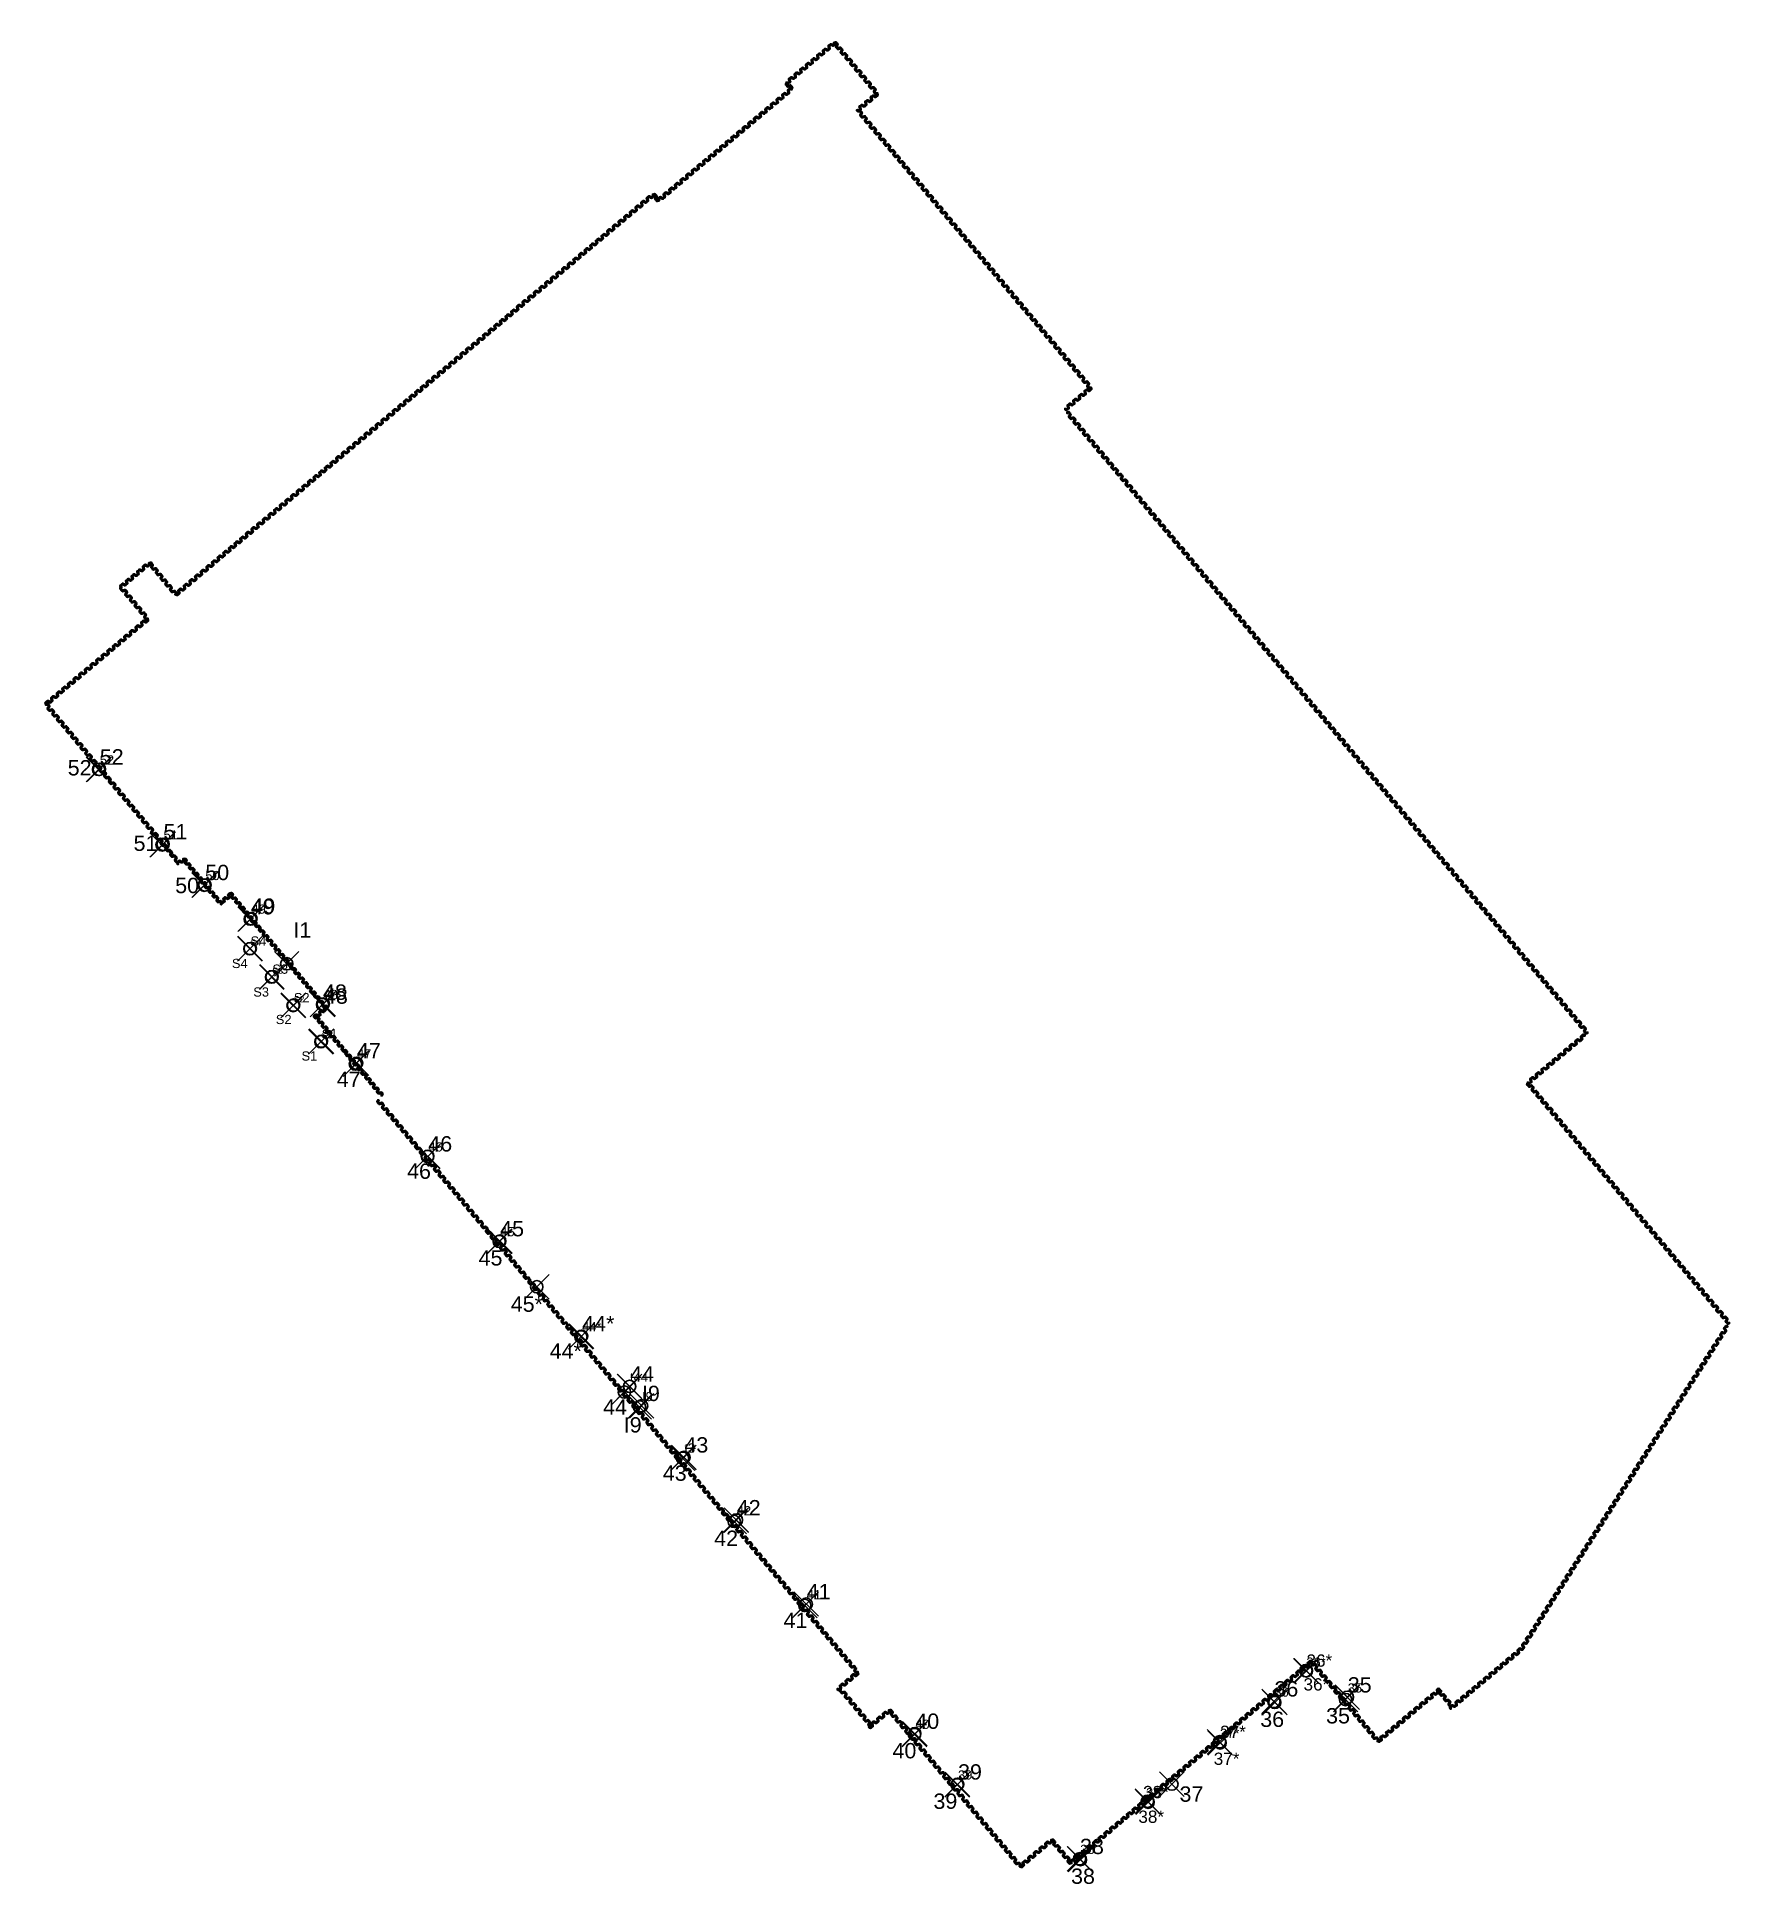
# Model space of a CAD drawing. Header units: millimetres. Extents: x 119306 to 119583, y 90285 to 90586.
import ezdxf

# ---------------------------------------------------------------- set-up
doc = ezdxf.new("R2010")
doc.units = ezdxf.units.MM
doc.header["$PDMODE"] = 35
doc.header["$PDSIZE"] = 2
doc.linetypes.add('Оси_200_Кронштадт_22$0$CENTER', pattern=[2, 1.25, -0.25, 0.25, -0.25])
doc.layers.add('_ТРАНШЕЯ', color=94, linetype='Continuous', lineweight=50)
for name, color, linetype in [('Лит Д Цикл 0', 7, 'Continuous'), ('Лит Д Цикл 54', 30, 'Continuous'), ('ЛитД Цикл 53', 3, 'Continuous'), ('Уч. 4 Инклинометры', 170, 'Continuous'), ('Уч.3 Цикл 23', 30, 'Continuous'), ('Уч.4 Цикл 0', 10, 'Continuous'), ('Уч.4 Цикл 50', 3, 'Continuous'), ('Уч.4 Цикл 51', 30, 'Continuous'), ('Шпунт уч.4', 10, 'Continuous')]:
    doc.layers.add(name, color=color, linetype=linetype)
doc.layers.add('ШПУНТ VL 606a', color=4, linetype='Continuous', lineweight=50, true_color=0x00ffff)
doc.layers.add('ШПУНТ Ларсен 5УМ', color=1, linetype='Continuous', lineweight=50, true_color=0xff0000)
doc.layers.get('_ТРАНШЕЯ').off()
doc.styles.get("Standard").update_dxf_attribs({"font": 'arial.ttf'})

msp = doc.modelspace()

# ---------------------------------------------------------------- texts
at = {"layer": 'Лит Д Цикл 0', "color": 5}
for s, p in [('S4', (119337.94, 90434.21, 9.93)), ('S3', (119341.42, 90429.56)), ('S2', (119345.09, 90425.08)), ('S1', (119349.28, 90419.13))]:
    msp.add_text(s, height=1.5, dxfattribs=at).set_placement(p)
at = {"layer": 'Лит Д Цикл 54'}
for s, p in [('S4', (119340.98, 90437.87, 19.7)), ('S3', (119344.53, 90433.28, 9.49)), ('S2', (119348.03, 90428.64, 9.32)), ('S1', (119352.58, 90422.76, 9.26))]:
    msp.add_text(s, height=1, dxfattribs=at).set_placement(p)
at = {"layer": 'ЛитД Цикл 53'}
for s, p in [('S4', (119340.98, 90437.87, 19.7)), ('S3', (119344.53, 90433.28, 9.49)), ('S2', (119348.03, 90428.64, 9.32)), ('S1', (119352.58, 90422.76, 9.27))]:
    msp.add_text(s, height=1.5, dxfattribs=at).set_placement(p)
at = {"layer": 'Уч. 4 Инклинометры', "color": 5}
msp.add_text('I9', height=2.5, dxfattribs=at).set_placement((119401.78, 90358.51, 7.2))
at = {"layer": 'Уч.4 Цикл 0', "color": 1}
for s, height, p in [('52', 2.5, (119311.19, 90465.6)), ('51', 2.5, (119321.92, 90453.3)), ('50', 2.5, (119328.7, 90446.42)), ('49', 2.5, (119341.12, 90443.06, 14.25)), ('48', 2.5, (119352.94, 90428.39, 14.22)), ('47', 2.5, (119355.02, 90414.83)), ('46', 2.5, (119366.48, 90399.86)), ('45', 2.5, (119378.13, 90385.73)), ('45*', 2.5, (119383.37, 90378.19)), ('44*', 2.5, (119389.71, 90370.53)), ('44', 2.5, (119398.41, 90361.4)), ('43', 2.5, (119408.14, 90350.65)), ('42', 2.5, (119416.51, 90340.03)), ('41', 2.5, (119427.81, 90326.65)), ('36*', 2, (119512.52, 90316.47)), ('36', 2.5, (119505.47, 90310.53)), ('35', 2.5, (119516.2, 90311.1)), ('40', 2.5, (119445.56, 90305.41)), ('37*', 2, (119497.89, 90304.35)), ('37', 2.5, (119492.32, 90298.34)), ('39', 2.5, (119452.23, 90297.18)), ('38*', 2, (119485.61, 90294.9)), ('38', 2.5, (119474.65, 90284.96))]:
    msp.add_text(s, height=height, dxfattribs=at).set_placement(p)
at = {"layer": 'Уч.4 Цикл 0', "color": 5}
msp.add_text('I1', height=2.5, dxfattribs=at).set_placement((119347.97, 90439.18))
at = {"layer": 'Уч.4 Цикл 50'}
for s, height, p in [('52', 2.5, (119316.42, 90467.38, 6.62)), ('51', 2.5, (119326.8, 90455.17, 6.67)), ('50', 2.5, (119333.61, 90448.54, 6.57)), ('49', 2.5, (119341.01, 90442.95, 7.59)), ('48', 2.5, (119352.78, 90429.03, 7.6)), ('47', 2.5, (119358.32, 90419.48, 6.55)), ('46', 2.5, (119369.94, 90404.31, 5.63)), ('45', 2.5, (119381.65, 90390.49, 5.61)), ('44*', 2.5, (119395.01, 90375.01, 5.41)), ('I9', 2.5, (119404.75, 90363.64, 12.58)), ('43', 2.5, (119411.66, 90355.25, 5.96)), ('42', 2.5, (119420.2, 90345.01, 5.47)), ('41', 2.5, (119431.59, 90331.34, 5.37)), ('36*', 2, (119513, 90320.35)), ('35', 2.5, (119519.73, 90316.14)), ('36', 2.5, (119507.78, 90315.48, 7.19)), ('40', 2.5, (119449.28, 90310.22, 6.29)), ('37*', 2, (119498.93, 90308.74, 7.17)), ('39', 2.5, (119456.24, 90301.95, 6.16)), ('38*', 2, (119486.38, 90298.92, 7.09)), ('38', 2.5, (119476.11, 90289.81, 7.09))]:
    msp.add_text(s, height=height, dxfattribs=at).set_placement(p)
at = {"layer": 'Уч.4 Цикл 50', "color": 3}
msp.add_text('44', height=2.5, dxfattribs=at).set_placement((119402.82, 90366.82, 5.73))
at = {"layer": 'Уч.4 Цикл 51'}
for s, p in [('52', (119316.42, 90467.38, 6.48)), ('51', (119326.8, 90455.17)), ('50', (119333.61, 90448.54)), ('49', (119341.12, 90443.06, 7.59)), ('48', (119352.9, 90429.14, 14.22)), ('47', (119358.33, 90419.49, 6.52)), ('46', (119369.94, 90404.31, 5.67)), ('45', (119381.66, 90390.5, 5.7)), ('44*', (119395, 90375, 5.46)), ('t44', (119402.8, 90366.8, 5.38)), ('I9', (119404.75, 90363.63, 12.65)), ('t3', (119411.66, 90355.23, 5.58)), ('42', (119420.2, 90345.01, 5.47)), ('41', (119431.59, 90331.34)), ('36*', (119512.99, 90320.34)), ('36', (119507.77, 90315.47)), ('35', (119519.73, 90316.14)), ('40', (119449.28, 90310.22, 5.62)), ('37*', (119498.92, 90308.74)), ('39', (119456.24, 90301.96, 6.16)), ('38*', (119486.87, 90299.08, 6.44)), ('38', (119476.14, 90289.83, 6.46))]:
    msp.add_text(s, height=1.5, dxfattribs=at).set_placement(p)

# ---------------------------------------------------------------- blocks, each defined once
blk = doc.blocks.new('*U24')
at = {"layer": 'ШПУНТ VL 606a'}
for points in [[(-0.2, -0.2), (-0.09, -0.2, 0.355341), (-0.06, -0.17), (-0.03, -0.03), (-0.03, 0.02, -0.402698), (-0.02, 0.02), (0.01, 0.02, -0.398568), (0.02, 0.01), (0.02, 0, -0.414214), (0.01, -0.01), (0, -0.01, -0.668179), (-0.01, -0.01), (0.01, 0.01, 0.668179), (0.01, 0.01), (-0.01, 0.01, 0.387176), (-0.02, 0.01), (-0.02, -0.03), (-0.05, -0.18, -0.357864), (-0.08, -0.21), (-0.2, -0.21), (-0.52, -0.21, -0.357864), (-0.55, -0.18), (-0.58, -0.03), (-0.58, 0.01, 0.387176), (-0.59, 0.01), (-0.61, 0.01, 0.668179), (-0.61, 0.01), (-0.59, -0.01, -0.668179), (-0.6, -0.01), (-0.61, -0.01, -0.414214), (-0.62, 0), (-0.62, 0.01, -0.398568), (-0.61, 0.02), (-0.58, 0.02, -0.402698), (-0.57, 0.02), (-0.57, -0.03), (-0.54, -0.17, 0.355341), (-0.51, -0.2)], [(0.2, 0.2), (0.51, 0.2, -0.355341), (0.54, 0.17), (0.57, 0.03), (0.57, -0.02, 0.402698), (0.58, -0.02), (0.61, -0.02, 0.398568), (0.62, -0.01), (0.62, 0, 0.414214), (0.61, 0.01), (0.6, 0.01, 0.668179), (0.59, 0.01), (0.61, -0.01, -0.668179), (0.61, -0.01), (0.59, -0.01, -0.387176), (0.58, -0.01), (0.58, 0.03), (0.55, 0.18, 0.357864), (0.52, 0.21), (0.2, 0.21), (0.08, 0.21, 0.357864), (0.05, 0.18), (0.02, 0.03), (0.02, -0.01, -0.387176), (0.01, -0.01), (-0.01, -0.01, -0.668179), (-0.01, -0.01), (0.01, 0.01, 0.668179), (0, 0.01), (-0.01, 0.01, 0.414214), (-0.02, 0), (-0.02, -0.01, 0.398568), (-0.01, -0.02), (0.02, -0.02, 0.402698), (0.03, -0.02), (0.03, 0.03), (0.06, 0.17, -0.355341), (0.09, 0.2)]]:
    blk.add_lwpolyline(points, format="xyb", close=True, dxfattribs=at)
blk = doc.blocks.new('*U25')
at = {"layer": '_ТРАНШЕЯ', "color": 0, "linetype": 'ByBlock', "lineweight": -2, "transparency": 16777216}
for p in [(-10.8, 0), (-9.6, 0), (-8.4, 0), (-7.2, 0), (-6, 0), (-4.8, 0), (-3.6, 0), (-2.4, 0), (-1.2, 0), (0, 0)]:
    blk.add_blockref('*U24', p, dxfattribs=at)
blk = doc.blocks.new('*U26')
at = {"layer": 'ШПУНТ VL 606a'}
for points in [[(-0.2, -0.2), (-0.09, -0.2, 0.355341), (-0.06, -0.17), (-0.03, -0.03), (-0.03, 0.02, -0.402698), (-0.02, 0.02), (0.01, 0.02, -0.398568), (0.02, 0.01), (0.02, 0, -0.414214), (0.01, -0.01), (0, -0.01, -0.668179), (-0.01, -0.01), (0.01, 0.01, 0.668179), (0.01, 0.01), (-0.01, 0.01, 0.387176), (-0.02, 0.01), (-0.02, -0.03), (-0.05, -0.18, -0.357864), (-0.08, -0.21), (-0.2, -0.21), (-0.52, -0.21, -0.357864), (-0.55, -0.18), (-0.58, -0.03), (-0.58, 0.01, 0.387176), (-0.59, 0.01), (-0.61, 0.01, 0.668179), (-0.61, 0.01), (-0.59, -0.01, -0.668179), (-0.6, -0.01), (-0.61, -0.01, -0.414214), (-0.62, 0), (-0.62, 0.01, -0.398568), (-0.61, 0.02), (-0.58, 0.02, -0.402698), (-0.57, 0.02), (-0.57, -0.03), (-0.54, -0.17, 0.355341), (-0.51, -0.2)], [(0.2, 0.2), (0.51, 0.2, -0.355341), (0.54, 0.17), (0.57, 0.03), (0.57, -0.02, 0.402698), (0.58, -0.02), (0.61, -0.02, 0.398568), (0.62, -0.01), (0.62, 0, 0.414214), (0.61, 0.01), (0.6, 0.01, 0.668179), (0.59, 0.01), (0.61, -0.01, -0.668179), (0.61, -0.01), (0.59, -0.01, -0.387176), (0.58, -0.01), (0.58, 0.03), (0.55, 0.18, 0.357864), (0.52, 0.21), (0.2, 0.21), (0.08, 0.21, 0.357864), (0.05, 0.18), (0.02, 0.03), (0.02, -0.01, -0.387176), (0.01, -0.01), (-0.01, -0.01, -0.668179), (-0.01, -0.01), (0.01, 0.01, 0.668179), (0, 0.01), (-0.01, 0.01, 0.414214), (-0.02, 0), (-0.02, -0.01, 0.398568), (-0.01, -0.02), (0.02, -0.02, 0.402698), (0.03, -0.02), (0.03, 0.03), (0.06, 0.17, -0.355341), (0.09, 0.2)]]:
    blk.add_lwpolyline(points, format="xyb", close=True, dxfattribs=at)
blk = doc.blocks.new('*U27')
at = {"layer": '_ТРАНШЕЯ', "color": 0, "linetype": 'ByBlock', "lineweight": -2, "transparency": 16777216}
for p in [(-61.2, 0), (-60, 0), (-58.8, 0), (-57.6, 0), (-56.4, 0), (-55.2, 0), (-54, 0), (-52.8, 0), (-51.6, 0), (-50.4, 0), (-49.2, 0), (-48, 0), (-46.8, 0), (-45.6, 0), (-44.4, 0), (-43.2, 0), (-42, 0), (-40.8, 0), (-39.6, 0), (-38.4, 0), (-37.2, 0), (-36, 0), (-34.8, 0), (-33.6, 0), (-32.4, 0), (-31.2, 0), (-30, 0), (-28.8, 0), (-27.6, 0), (-26.4, 0), (-25.2, 0), (-24, 0), (-22.8, 0), (-21.6, 0), (-20.4, 0), (-19.2, 0), (-18, 0), (-16.8, 0), (-15.6, 0), (-14.4, 0), (-13.2, 0), (-12, 0), (-10.8, 0), (-9.6, 0), (-8.4, 0), (-7.2, 0), (-6, 0), (-4.8, 0), (-3.6, 0), (-2.4, 0), (-1.2, 0), (0, 0)]:
    blk.add_blockref('*U26', p, dxfattribs=at)
blk = doc.blocks.new('*U58')
at = {"layer": 'ШПУНТ VL 606a'}
for points in [[(-0.2, -0.2), (-0.09, -0.2, 0.355341), (-0.06, -0.17), (-0.03, -0.03), (-0.03, 0.02, -0.402698), (-0.02, 0.02), (0.01, 0.02, -0.398568), (0.02, 0.01), (0.02, 0, -0.414214), (0.01, -0.01), (0, -0.01, -0.668179), (-0.01, -0.01), (0.01, 0.01, 0.668179), (0.01, 0.01), (-0.01, 0.01, 0.387176), (-0.02, 0.01), (-0.02, -0.03), (-0.05, -0.18, -0.357864), (-0.08, -0.21), (-0.2, -0.21), (-0.52, -0.21, -0.357864), (-0.55, -0.18), (-0.58, -0.03), (-0.58, 0.01, 0.387176), (-0.59, 0.01), (-0.61, 0.01, 0.668179), (-0.61, 0.01), (-0.59, -0.01, -0.668179), (-0.6, -0.01), (-0.61, -0.01, -0.414214), (-0.62, 0), (-0.62, 0.01, -0.398568), (-0.61, 0.02), (-0.58, 0.02, -0.402698), (-0.57, 0.02), (-0.57, -0.03), (-0.54, -0.17, 0.355341), (-0.51, -0.2)], [(0.2, 0.2), (0.51, 0.2, -0.355341), (0.54, 0.17), (0.57, 0.03), (0.57, -0.02, 0.402698), (0.58, -0.02), (0.61, -0.02, 0.398568), (0.62, -0.01), (0.62, 0, 0.414214), (0.61, 0.01), (0.6, 0.01, 0.668179), (0.59, 0.01), (0.61, -0.01, -0.668179), (0.61, -0.01), (0.59, -0.01, -0.387176), (0.58, -0.01), (0.58, 0.03), (0.55, 0.18, 0.357864), (0.52, 0.21), (0.2, 0.21), (0.08, 0.21, 0.357864), (0.05, 0.18), (0.02, 0.03), (0.02, -0.01, -0.387176), (0.01, -0.01), (-0.01, -0.01, -0.668179), (-0.01, -0.01), (0.01, 0.01, 0.668179), (0, 0.01), (-0.01, 0.01, 0.414214), (-0.02, 0), (-0.02, -0.01, 0.398568), (-0.01, -0.02), (0.02, -0.02, 0.402698), (0.03, -0.02), (0.03, 0.03), (0.06, 0.17, -0.355341), (0.09, 0.2)]]:
    blk.add_lwpolyline(points, format="xyb", close=True, dxfattribs=at)
blk = doc.blocks.new('*U59')
at = {"layer": '_ТРАНШЕЯ', "color": 0, "linetype": 'ByBlock', "lineweight": -2, "transparency": 16777216}
for p in [(-49.2, 0), (-48, 0), (-46.8, 0), (-45.6, 0), (-44.4, 0), (-43.2, 0), (-42, 0), (-40.8, 0), (-39.6, 0), (-38.4, 0), (-37.2, 0), (-36, 0), (-34.8, 0), (-33.6, 0), (-32.4, 0), (-31.2, 0), (-30, 0), (-28.8, 0), (-27.6, 0), (-26.4, 0), (-25.2, 0), (-24, 0), (-22.8, 0), (-21.6, 0), (-20.4, 0), (-19.2, 0), (-18, 0), (-16.8, 0), (-15.6, 0), (-14.4, 0), (-13.2, 0), (-12, 0), (-10.8, 0), (-9.6, 0), (-8.4, 0), (-7.2, 0), (-6, 0), (-4.8, 0), (-3.6, 0), (-2.4, 0), (-1.2, 0), (0, 0)]:
    blk.add_blockref('*U58', p, dxfattribs=at)
blk = doc.blocks.new('*U68')
at = {"layer": 'ШПУНТ VL 606a', "color": 3}
for points in [[(-0.2, -0.2), (-0.09, -0.2, 0.355341), (-0.06, -0.17), (-0.03, -0.03), (-0.03, 0.02, -0.402698), (-0.02, 0.02), (0.01, 0.02, -0.398568), (0.02, 0.01), (0.02, 0, -0.414214), (0.01, -0.01), (0, -0.01, -0.668179), (-0.01, -0.01), (0.01, 0.01, 0.668179), (0.01, 0.01), (-0.01, 0.01, 0.387176), (-0.02, 0.01), (-0.02, -0.03), (-0.05, -0.18, -0.357864), (-0.08, -0.21), (-0.2, -0.21), (-0.52, -0.21, -0.357864), (-0.55, -0.18), (-0.58, -0.03), (-0.58, 0.01, 0.387176), (-0.59, 0.01), (-0.61, 0.01, 0.668179), (-0.61, 0.01), (-0.59, -0.01, -0.668179), (-0.6, -0.01), (-0.61, -0.01, -0.414214), (-0.62, 0), (-0.62, 0.01, -0.398568), (-0.61, 0.02), (-0.58, 0.02, -0.402698), (-0.57, 0.02), (-0.57, -0.03), (-0.54, -0.17, 0.355341), (-0.51, -0.2)], [(0.2, 0.2), (0.51, 0.2, -0.355341), (0.54, 0.17), (0.57, 0.03), (0.57, -0.02, 0.402698), (0.58, -0.02), (0.61, -0.02, 0.398568), (0.62, -0.01), (0.62, 0, 0.414214), (0.61, 0.01), (0.6, 0.01, 0.668179), (0.59, 0.01), (0.61, -0.01, -0.668179), (0.61, -0.01), (0.59, -0.01, -0.387176), (0.58, -0.01), (0.58, 0.03), (0.55, 0.18, 0.357864), (0.52, 0.21), (0.2, 0.21), (0.08, 0.21, 0.357864), (0.05, 0.18), (0.02, 0.03), (0.02, -0.01, -0.387176), (0.01, -0.01), (-0.01, -0.01, -0.668179), (-0.01, -0.01), (0.01, 0.01, 0.668179), (0, 0.01), (-0.01, 0.01, 0.414214), (-0.02, 0), (-0.02, -0.01, 0.398568), (-0.01, -0.02), (0.02, -0.02, 0.402698), (0.03, -0.02), (0.03, 0.03), (0.06, 0.17, -0.355341), (0.09, 0.2)]]:
    blk.add_lwpolyline(points, format="xyb", close=True, dxfattribs=at)
blk = doc.blocks.new('*U69')
at = {"layer": '_ТРАНШЕЯ', "color": 0, "linetype": 'ByBlock', "lineweight": -2, "transparency": 16777216}
for p in [(-10.8, 0), (-9.6, 0), (-8.4, 0), (-7.2, 0), (-6, 0), (-4.8, 0), (-3.6, 0), (-2.4, 0), (-1.2, 0), (0, 0)]:
    blk.add_blockref('*U68', p, dxfattribs=at)
blk = doc.blocks.new('*U70')
at = {"layer": 'ШПУНТ VL 606a', "color": 3}
for points in [[(-0.2, -0.2), (-0.09, -0.2, 0.355341), (-0.06, -0.17), (-0.03, -0.03), (-0.03, 0.02, -0.402698), (-0.02, 0.02), (0.01, 0.02, -0.398568), (0.02, 0.01), (0.02, 0, -0.414214), (0.01, -0.01), (0, -0.01, -0.668179), (-0.01, -0.01), (0.01, 0.01, 0.668179), (0.01, 0.01), (-0.01, 0.01, 0.387176), (-0.02, 0.01), (-0.02, -0.03), (-0.05, -0.18, -0.357864), (-0.08, -0.21), (-0.2, -0.21), (-0.52, -0.21, -0.357864), (-0.55, -0.18), (-0.58, -0.03), (-0.58, 0.01, 0.387176), (-0.59, 0.01), (-0.61, 0.01, 0.668179), (-0.61, 0.01), (-0.59, -0.01, -0.668179), (-0.6, -0.01), (-0.61, -0.01, -0.414214), (-0.62, 0), (-0.62, 0.01, -0.398568), (-0.61, 0.02), (-0.58, 0.02, -0.402698), (-0.57, 0.02), (-0.57, -0.03), (-0.54, -0.17, 0.355341), (-0.51, -0.2)], [(0.2, 0.2), (0.51, 0.2, -0.355341), (0.54, 0.17), (0.57, 0.03), (0.57, -0.02, 0.402698), (0.58, -0.02), (0.61, -0.02, 0.398568), (0.62, -0.01), (0.62, 0, 0.414214), (0.61, 0.01), (0.6, 0.01, 0.668179), (0.59, 0.01), (0.61, -0.01, -0.668179), (0.61, -0.01), (0.59, -0.01, -0.387176), (0.58, -0.01), (0.58, 0.03), (0.55, 0.18, 0.357864), (0.52, 0.21), (0.2, 0.21), (0.08, 0.21, 0.357864), (0.05, 0.18), (0.02, 0.03), (0.02, -0.01, -0.387176), (0.01, -0.01), (-0.01, -0.01, -0.668179), (-0.01, -0.01), (0.01, 0.01, 0.668179), (0, 0.01), (-0.01, 0.01, 0.414214), (-0.02, 0), (-0.02, -0.01, 0.398568), (-0.01, -0.02), (0.02, -0.02, 0.402698), (0.03, -0.02), (0.03, 0.03), (0.06, 0.17, -0.355341), (0.09, 0.2)]]:
    blk.add_lwpolyline(points, format="xyb", close=True, dxfattribs=at)
blk = doc.blocks.new('*U71')
at = {"layer": '_ТРАНШЕЯ', "color": 0, "linetype": 'ByBlock', "lineweight": -2, "transparency": 16777216}
for p in [(-130.6583, 0), (-129.4596, 0), (-128.2609, 0), (-127.0622, 0), (-125.8635, 0), (-124.6648, 0), (-123.4661, 0), (-122.2674, 0), (-121.0687, 0), (-119.87, 0), (-118.6713, 0), (-117.4726, 0), (-116.2739, 0), (-115.0752, 0), (-113.8765, 0), (-112.6778, 0), (-111.4791, 0), (-110.2804, 0), (-109.0817, 0), (-107.883, 0), (-106.6843, 0), (-105.4856, 0), (-104.2869, 0), (-103.0882, 0), (-101.8895, 0), (-100.6908, 0), (-99.4921, 0), (-98.2934, 0), (-97.0947, 0), (-95.896, 0), (-94.6973, 0), (-93.4986, 0), (-92.2999, 0), (-91.1012, 0), (-89.9025, 0), (-88.7038, 0), (-87.5051, 0), (-86.3064, 0), (-85.1077, 0), (-83.909, 0), (-82.7103, 0), (-81.5116, 0), (-80.3129, 0), (-79.1142, 0), (-77.9155, 0), (-76.7168, 0), (-75.5181, 0), (-74.3194, 0), (-73.1207, 0), (-71.922, 0), (-70.7233, 0), (-69.5246, 0), (-68.3259, 0), (-67.1272, 0), (-65.9285, 0), (-64.7298, 0), (-63.5311, 0), (-62.3324, 0), (-61.1337, 0), (-59.935, 0), (-58.7363, 0), (-57.5376, 0), (-56.3389, 0), (-55.1402, 0), (-53.9415, 0), (-52.7428, 0), (-51.5441, 0), (-50.3454, 0), (-49.1467, 0), (-47.948, 0), (-46.7493, 0), (-45.5506, 0), (-44.3519, 0), (-43.1532, 0), (-41.9545, 0), (-40.7558, 0), (-39.5571, 0), (-38.3584, 0), (-37.1597, 0), (-35.961, 0), (-34.7623, 0), (-33.5636, 0), (-32.3649, 0), (-31.1662, 0), (-29.9675, 0), (-28.7688, 0), (-27.5701, 0), (-26.3714, 0), (-25.1727, 0), (-23.974, 0), (-22.7753, 0), (-21.5766, 0), (-20.3779, 0), (-19.1792, 0), (-17.9805, 0), (-16.7818, 0), (-15.5831, 0), (-14.3844, 0), (-13.1857, 0), (-11.987, 0), (-10.7883, 0), (-9.5896, 0), (-8.3909, 0), (-7.1922, 0), (-5.9935, 0), (-4.7948, 0), (-3.5961, 0), (-2.3974, 0), (-1.1987, 0), (0, 0)]:
    blk.add_blockref('*U70', p, dxfattribs=at)
blk = doc.blocks.new('*U60')
at = {"layer": 'ШПУНТ VL 606a'}
for points in [[(-0.2, -0.2), (-0.09, -0.2, 0.355341), (-0.06, -0.17), (-0.03, -0.03), (-0.03, 0.02, -0.402698), (-0.02, 0.02), (0.01, 0.02, -0.398568), (0.02, 0.01), (0.02, 0, -0.414214), (0.01, -0.01), (0, -0.01, -0.668179), (-0.01, -0.01), (0.01, 0.01, 0.668179), (0.01, 0.01), (-0.01, 0.01, 0.387176), (-0.02, 0.01), (-0.02, -0.03), (-0.05, -0.18, -0.357864), (-0.08, -0.21), (-0.2, -0.21), (-0.52, -0.21, -0.357864), (-0.55, -0.18), (-0.58, -0.03), (-0.58, 0.01, 0.387176), (-0.59, 0.01), (-0.61, 0.01, 0.668179), (-0.61, 0.01), (-0.59, -0.01, -0.668179), (-0.6, -0.01), (-0.61, -0.01, -0.414214), (-0.62, 0), (-0.62, 0.01, -0.398568), (-0.61, 0.02), (-0.58, 0.02, -0.402698), (-0.57, 0.02), (-0.57, -0.03), (-0.54, -0.17, 0.355341), (-0.51, -0.2)], [(0.2, 0.2), (0.51, 0.2, -0.355341), (0.54, 0.17), (0.57, 0.03), (0.57, -0.02, 0.402698), (0.58, -0.02), (0.61, -0.02, 0.398568), (0.62, -0.01), (0.62, 0, 0.414214), (0.61, 0.01), (0.6, 0.01, 0.668179), (0.59, 0.01), (0.61, -0.01, -0.668179), (0.61, -0.01), (0.59, -0.01, -0.387176), (0.58, -0.01), (0.58, 0.03), (0.55, 0.18, 0.357864), (0.52, 0.21), (0.2, 0.21), (0.08, 0.21, 0.357864), (0.05, 0.18), (0.02, 0.03), (0.02, -0.01, -0.387176), (0.01, -0.01), (-0.01, -0.01, -0.668179), (-0.01, -0.01), (0.01, 0.01, 0.668179), (0, 0.01), (-0.01, 0.01, 0.414214), (-0.02, 0), (-0.02, -0.01, 0.398568), (-0.01, -0.02), (0.02, -0.02, 0.402698), (0.03, -0.02), (0.03, 0.03), (0.06, 0.17, -0.355341), (0.09, 0.2)]]:
    blk.add_lwpolyline(points, format="xyb", close=True, dxfattribs=at)
blk = doc.blocks.new('*U61')
at = {"layer": '_ТРАНШЕЯ', "color": 0, "linetype": 'ByBlock', "lineweight": -2, "transparency": 16777216}
for p in [(-3.6, 0), (-2.4, 0), (-1.2, 0), (0, 0)]:
    blk.add_blockref('*U60', p, dxfattribs=at)
blk = doc.blocks.new('*U62')
at = {"layer": 'ШПУНТ VL 606a'}
for points in [[(-0.2, -0.2), (-0.09, -0.2, 0.355341), (-0.06, -0.17), (-0.03, -0.03), (-0.03, 0.02, -0.402698), (-0.02, 0.02), (0.01, 0.02, -0.398568), (0.02, 0.01), (0.02, 0, -0.414214), (0.01, -0.01), (0, -0.01, -0.668179), (-0.01, -0.01), (0.01, 0.01, 0.668179), (0.01, 0.01), (-0.01, 0.01, 0.387176), (-0.02, 0.01), (-0.02, -0.03), (-0.05, -0.18, -0.357864), (-0.08, -0.21), (-0.2, -0.21), (-0.52, -0.21, -0.357864), (-0.55, -0.18), (-0.58, -0.03), (-0.58, 0.01, 0.387176), (-0.59, 0.01), (-0.61, 0.01, 0.668179), (-0.61, 0.01), (-0.59, -0.01, -0.668179), (-0.6, -0.01), (-0.61, -0.01, -0.414214), (-0.62, 0), (-0.62, 0.01, -0.398568), (-0.61, 0.02), (-0.58, 0.02, -0.402698), (-0.57, 0.02), (-0.57, -0.03), (-0.54, -0.17, 0.355341), (-0.51, -0.2)], [(0.2, 0.2), (0.51, 0.2, -0.355341), (0.54, 0.17), (0.57, 0.03), (0.57, -0.02, 0.402698), (0.58, -0.02), (0.61, -0.02, 0.398568), (0.62, -0.01), (0.62, 0, 0.414214), (0.61, 0.01), (0.6, 0.01, 0.668179), (0.59, 0.01), (0.61, -0.01, -0.668179), (0.61, -0.01), (0.59, -0.01, -0.387176), (0.58, -0.01), (0.58, 0.03), (0.55, 0.18, 0.357864), (0.52, 0.21), (0.2, 0.21), (0.08, 0.21, 0.357864), (0.05, 0.18), (0.02, 0.03), (0.02, -0.01, -0.387176), (0.01, -0.01), (-0.01, -0.01, -0.668179), (-0.01, -0.01), (0.01, 0.01, 0.668179), (0, 0.01), (-0.01, 0.01, 0.414214), (-0.02, 0), (-0.02, -0.01, 0.398568), (-0.01, -0.02), (0.02, -0.02, 0.402698), (0.03, -0.02), (0.03, 0.03), (0.06, 0.17, -0.355341), (0.09, 0.2)]]:
    blk.add_lwpolyline(points, format="xyb", close=True, dxfattribs=at)
blk = doc.blocks.new('*U63')
at = {"layer": '_ТРАНШЕЯ', "color": 0, "linetype": 'ByBlock', "lineweight": -2, "transparency": 16777216}
for p in [(-57.6, 0), (-56.4, 0), (-55.2, 0), (-54, 0), (-52.8, 0), (-51.6, 0), (-50.4, 0), (-49.2, 0), (-48, 0), (-46.8, 0), (-45.6, 0), (-44.4, 0), (-43.2, 0), (-42, 0), (-40.8, 0), (-39.6, 0), (-38.4, 0), (-37.2, 0), (-36, 0), (-34.8, 0), (-33.6, 0), (-32.4, 0), (-31.2, 0), (-30, 0), (-28.8, 0), (-27.6, 0), (-26.4, 0), (-25.2, 0), (-24, 0), (-22.8, 0), (-21.6, 0), (-20.4, 0), (-19.2, 0), (-18, 0), (-16.8, 0), (-15.6, 0), (-14.4, 0), (-13.2, 0), (-12, 0), (-10.8, 0), (-9.6, 0), (-8.4, 0), (-7.2, 0), (-6, 0), (-4.8, 0), (-3.6, 0), (-2.4, 0), (-1.2, 0), (0, 0)]:
    blk.add_blockref('*U62', p, dxfattribs=at)
blk = doc.blocks.new('*U18')
at = {"layer": 'ШПУНТ VL 606a'}
for points in [[(-0.2, -0.2), (-0.09, -0.2, 0.355341), (-0.06, -0.17), (-0.03, -0.03), (-0.03, 0.02, -0.402698), (-0.02, 0.02), (0.01, 0.02, -0.398568), (0.02, 0.01), (0.02, 0, -0.414214), (0.01, -0.01), (0, -0.01, -0.668179), (-0.01, -0.01), (0.01, 0.01, 0.668179), (0.01, 0.01), (-0.01, 0.01, 0.387176), (-0.02, 0.01), (-0.02, -0.03), (-0.05, -0.18, -0.357864), (-0.08, -0.21), (-0.2, -0.21), (-0.52, -0.21, -0.357864), (-0.55, -0.18), (-0.58, -0.03), (-0.58, 0.01, 0.387176), (-0.59, 0.01), (-0.61, 0.01, 0.668179), (-0.61, 0.01), (-0.59, -0.01, -0.668179), (-0.6, -0.01), (-0.61, -0.01, -0.414214), (-0.62, 0), (-0.62, 0.01, -0.398568), (-0.61, 0.02), (-0.58, 0.02, -0.402698), (-0.57, 0.02), (-0.57, -0.03), (-0.54, -0.17, 0.355341), (-0.51, -0.2)], [(0.2, 0.2), (0.51, 0.2, -0.355341), (0.54, 0.17), (0.57, 0.03), (0.57, -0.02, 0.402698), (0.58, -0.02), (0.61, -0.02, 0.398568), (0.62, -0.01), (0.62, 0, 0.414214), (0.61, 0.01), (0.6, 0.01, 0.668179), (0.59, 0.01), (0.61, -0.01, -0.668179), (0.61, -0.01), (0.59, -0.01, -0.387176), (0.58, -0.01), (0.58, 0.03), (0.55, 0.18, 0.357864), (0.52, 0.21), (0.2, 0.21), (0.08, 0.21, 0.357864), (0.05, 0.18), (0.02, 0.03), (0.02, -0.01, -0.387176), (0.01, -0.01), (-0.01, -0.01, -0.668179), (-0.01, -0.01), (0.01, 0.01, 0.668179), (0, 0.01), (-0.01, 0.01, 0.414214), (-0.02, 0), (-0.02, -0.01, 0.398568), (-0.01, -0.02), (0.02, -0.02, 0.402698), (0.03, -0.02), (0.03, 0.03), (0.06, 0.17, -0.355341), (0.09, 0.2)]]:
    blk.add_lwpolyline(points, format="xyb", close=True, dxfattribs=at)
blk = doc.blocks.new('*U19')
at = {"layer": '_ТРАНШЕЯ', "color": 0, "linetype": 'ByBlock', "lineweight": -2, "transparency": 16777216}
for p in [(-2.4, 0), (-1.2, 0), (0, 0)]:
    blk.add_blockref('*U18', p, dxfattribs=at)
blk = doc.blocks.new('*U22')
at = {"layer": 'ШПУНТ VL 606a'}
for points in [[(-0.2, -0.2), (-0.09, -0.2, 0.355341), (-0.06, -0.17), (-0.03, -0.03), (-0.03, 0.02, -0.402698), (-0.02, 0.02), (0.01, 0.02, -0.398568), (0.02, 0.01), (0.02, 0, -0.414214), (0.01, -0.01), (0, -0.01, -0.668179), (-0.01, -0.01), (0.01, 0.01, 0.668179), (0.01, 0.01), (-0.01, 0.01, 0.387176), (-0.02, 0.01), (-0.02, -0.03), (-0.05, -0.18, -0.357864), (-0.08, -0.21), (-0.2, -0.21), (-0.52, -0.21, -0.357864), (-0.55, -0.18), (-0.58, -0.03), (-0.58, 0.01, 0.387176), (-0.59, 0.01), (-0.61, 0.01, 0.668179), (-0.61, 0.01), (-0.59, -0.01, -0.668179), (-0.6, -0.01), (-0.61, -0.01, -0.414214), (-0.62, 0), (-0.62, 0.01, -0.398568), (-0.61, 0.02), (-0.58, 0.02, -0.402698), (-0.57, 0.02), (-0.57, -0.03), (-0.54, -0.17, 0.355341), (-0.51, -0.2)], [(0.2, 0.2), (0.51, 0.2, -0.355341), (0.54, 0.17), (0.57, 0.03), (0.57, -0.02, 0.402698), (0.58, -0.02), (0.61, -0.02, 0.398568), (0.62, -0.01), (0.62, 0, 0.414214), (0.61, 0.01), (0.6, 0.01, 0.668179), (0.59, 0.01), (0.61, -0.01, -0.668179), (0.61, -0.01), (0.59, -0.01, -0.387176), (0.58, -0.01), (0.58, 0.03), (0.55, 0.18, 0.357864), (0.52, 0.21), (0.2, 0.21), (0.08, 0.21, 0.357864), (0.05, 0.18), (0.02, 0.03), (0.02, -0.01, -0.387176), (0.01, -0.01), (-0.01, -0.01, -0.668179), (-0.01, -0.01), (0.01, 0.01, 0.668179), (0, 0.01), (-0.01, 0.01, 0.414214), (-0.02, 0), (-0.02, -0.01, 0.398568), (-0.01, -0.02), (0.02, -0.02, 0.402698), (0.03, -0.02), (0.03, 0.03), (0.06, 0.17, -0.355341), (0.09, 0.2)]]:
    blk.add_lwpolyline(points, format="xyb", close=True, dxfattribs=at)
blk = doc.blocks.new('*U23')
at = {"layer": '_ТРАНШЕЯ', "color": 0, "linetype": 'ByBlock', "lineweight": -2, "transparency": 16777216}
for p in [(-8.4, 0), (-7.2, 0), (-6, 0), (-4.8, 0), (-3.6, 0), (-2.4, 0), (-1.2, 0), (0, 0)]:
    blk.add_blockref('*U22', p, dxfattribs=at)
blk = doc.blocks.new('*U4')
at = {"layer": 'ШПУНТ VL 606a'}
for points in [[(-0.2, -0.2), (-0.09, -0.2, 0.355341), (-0.06, -0.17), (-0.03, -0.03), (-0.03, 0.02, -0.402698), (-0.02, 0.02), (0.01, 0.02, -0.398568), (0.02, 0.01), (0.02, 0, -0.414214), (0.01, -0.01), (0, -0.01, -0.668179), (-0.01, -0.01), (0.01, 0.01, 0.668179), (0.01, 0.01), (-0.01, 0.01, 0.387176), (-0.02, 0.01), (-0.02, -0.03), (-0.05, -0.18, -0.357864), (-0.08, -0.21), (-0.2, -0.21), (-0.52, -0.21, -0.357864), (-0.55, -0.18), (-0.58, -0.03), (-0.58, 0.01, 0.387176), (-0.59, 0.01), (-0.61, 0.01, 0.668179), (-0.61, 0.01), (-0.59, -0.01, -0.668179), (-0.6, -0.01), (-0.61, -0.01, -0.414214), (-0.62, 0), (-0.62, 0.01, -0.398568), (-0.61, 0.02), (-0.58, 0.02, -0.402698), (-0.57, 0.02), (-0.57, -0.03), (-0.54, -0.17, 0.355341), (-0.51, -0.2)], [(0.2, 0.2), (0.51, 0.2, -0.355341), (0.54, 0.17), (0.57, 0.03), (0.57, -0.02, 0.402698), (0.58, -0.02), (0.61, -0.02, 0.398568), (0.62, -0.01), (0.62, 0, 0.414214), (0.61, 0.01), (0.6, 0.01, 0.668179), (0.59, 0.01), (0.61, -0.01, -0.668179), (0.61, -0.01), (0.59, -0.01, -0.387176), (0.58, -0.01), (0.58, 0.03), (0.55, 0.18, 0.357864), (0.52, 0.21), (0.2, 0.21), (0.08, 0.21, 0.357864), (0.05, 0.18), (0.02, 0.03), (0.02, -0.01, -0.387176), (0.01, -0.01), (-0.01, -0.01, -0.668179), (-0.01, -0.01), (0.01, 0.01, 0.668179), (0, 0.01), (-0.01, 0.01, 0.414214), (-0.02, 0), (-0.02, -0.01, 0.398568), (-0.01, -0.02), (0.02, -0.02, 0.402698), (0.03, -0.02), (0.03, 0.03), (0.06, 0.17, -0.355341), (0.09, 0.2)]]:
    blk.add_lwpolyline(points, format="xyb", close=True, dxfattribs=at)
blk = doc.blocks.new('*U5')
at = {"layer": '_ТРАНШЕЯ', "color": 0, "linetype": 'ByBlock', "lineweight": -2, "transparency": 16777216}
blk.add_blockref('*U4', (0, 0), dxfattribs=at)
blk = doc.blocks.new('*U20')
at = {"layer": 'ШПУНТ VL 606a'}
for points in [[(-0.2, -0.2), (-0.09, -0.2, 0.355341), (-0.06, -0.17), (-0.03, -0.03), (-0.03, 0.02, -0.402698), (-0.02, 0.02), (0.01, 0.02, -0.398568), (0.02, 0.01), (0.02, 0, -0.414214), (0.01, -0.01), (0, -0.01, -0.668179), (-0.01, -0.01), (0.01, 0.01, 0.668179), (0.01, 0.01), (-0.01, 0.01, 0.387176), (-0.02, 0.01), (-0.02, -0.03), (-0.05, -0.18, -0.357864), (-0.08, -0.21), (-0.2, -0.21), (-0.52, -0.21, -0.357864), (-0.55, -0.18), (-0.58, -0.03), (-0.58, 0.01, 0.387176), (-0.59, 0.01), (-0.61, 0.01, 0.668179), (-0.61, 0.01), (-0.59, -0.01, -0.668179), (-0.6, -0.01), (-0.61, -0.01, -0.414214), (-0.62, 0), (-0.62, 0.01, -0.398568), (-0.61, 0.02), (-0.58, 0.02, -0.402698), (-0.57, 0.02), (-0.57, -0.03), (-0.54, -0.17, 0.355341), (-0.51, -0.2)], [(0.2, 0.2), (0.51, 0.2, -0.355341), (0.54, 0.17), (0.57, 0.03), (0.57, -0.02, 0.402698), (0.58, -0.02), (0.61, -0.02, 0.398568), (0.62, -0.01), (0.62, 0, 0.414214), (0.61, 0.01), (0.6, 0.01, 0.668179), (0.59, 0.01), (0.61, -0.01, -0.668179), (0.61, -0.01), (0.59, -0.01, -0.387176), (0.58, -0.01), (0.58, 0.03), (0.55, 0.18, 0.357864), (0.52, 0.21), (0.2, 0.21), (0.08, 0.21, 0.357864), (0.05, 0.18), (0.02, 0.03), (0.02, -0.01, -0.387176), (0.01, -0.01), (-0.01, -0.01, -0.668179), (-0.01, -0.01), (0.01, 0.01, 0.668179), (0, 0.01), (-0.01, 0.01, 0.414214), (-0.02, 0), (-0.02, -0.01, 0.398568), (-0.01, -0.02), (0.02, -0.02, 0.402698), (0.03, -0.02), (0.03, 0.03), (0.06, 0.17, -0.355341), (0.09, 0.2)]]:
    blk.add_lwpolyline(points, format="xyb", close=True, dxfattribs=at)
blk = doc.blocks.new('*U21')
at = {"layer": '_ТРАНШЕЯ', "color": 0, "linetype": 'ByBlock', "lineweight": -2, "transparency": 16777216}
for p in [(-8.4, 0), (-7.2, 0), (-6, 0), (-4.8, 0), (-3.6, 0), (-2.4, 0), (-1.2, 0), (0, 0)]:
    blk.add_blockref('*U20', p, dxfattribs=at)
blk = doc.blocks.new('*U12')
at = {"layer": 'ШПУНТ Ларсен 5УМ'}
for points in [[(-0.51, 0.01), (-0.51, 0.01, -0.414214), (-0.5, 0.02), (-0.47, 0.02, -0.339474), (-0.47, 0.02), (-0.42, -0.17, 0.339474), (-0.39, -0.19), (-0.39, -0.19), (-0.1, -0.19, 0.339474), (-0.07, -0.17), (-0.02, 0.02, -0.339474), (-0.01, 0.02), (0.02, 0.02, -0.414214), (0.03, 0.01), (0.03, 0.01, -0.414214), (0.01, -0.01), (0, -0.01, -0.662315), (0, -0.01), (0.02, 0.01, 0.662315), (0.01, 0.01), (0, 0.01, 0.339474), (-0.01, 0.01), (-0.06, -0.19, -0.339474), (-0.1, -0.22), (-0.39, -0.22), (-0.39, -0.22, -0.339474), (-0.42, -0.19), (-0.47, 0.01, 0.339474), (-0.48, 0.01), (-0.5, 0.01, 0.662315), (-0.5, 0.01), (-0.49, -0.01, -0.662315), (-0.49, -0.01), (-0.49, -0.01, -0.414214)], [(-0.01, -0.01), (-0.01, -0.01, 0.414214), (0, -0.02), (0.03, -0.02, 0.339474), (0.03, -0.02), (0.08, 0.17, -0.339474), (0.11, 0.19), (0.11, 0.19), (0.4, 0.19, -0.339474), (0.43, 0.17), (0.48, -0.02, 0.339474), (0.49, -0.02), (0.52, -0.02, 0.414214), (0.53, -0.01), (0.53, -0.01, 0.414214), (0.51, 0.01), (0.5, 0.01, 0.662315), (0.5, 0.01), (0.52, -0.01, -0.662315), (0.51, -0.01), (0.5, -0.01, -0.339474), (0.49, -0.01), (0.44, 0.19, 0.339474), (0.4, 0.21), (0.11, 0.21), (0.11, 0.21, 0.339474), (0.08, 0.19), (0.03, -0.01, -0.339474), (0.02, -0.01), (0, -0.01, -0.662315), (0, -0.01), (0.01, 0.01, 0.662315), (0.01, 0.01), (0.01, 0.01, 0.414214)]]:
    blk.add_lwpolyline(points, format="xyb", close=True, dxfattribs=at)
blk = doc.blocks.new('*U13')
at = {"layer": '_ТРАНШЕЯ', "color": 0, "linetype": 'ByBlock', "lineweight": -2, "transparency": 16777216}
for p in [(-8, 0), (-7, 0), (-6, 0), (-5, 0), (-4, 0), (-3, 0), (-2, 0), (-1, 0), (0, 0)]:
    blk.add_blockref('*U12', p, dxfattribs=at)
blk = doc.blocks.new('*U14')
at = {"layer": 'ШПУНТ VL 606a'}
for points in [[(-0.2, -0.2), (-0.09, -0.2, 0.355341), (-0.06, -0.17), (-0.03, -0.03), (-0.03, 0.02, -0.402698), (-0.02, 0.02), (0.01, 0.02, -0.398568), (0.02, 0.01), (0.02, 0, -0.414214), (0.01, -0.01), (0, -0.01, -0.668179), (-0.01, -0.01), (0.01, 0.01, 0.668179), (0.01, 0.01), (-0.01, 0.01, 0.387176), (-0.02, 0.01), (-0.02, -0.03), (-0.05, -0.18, -0.357864), (-0.08, -0.21), (-0.2, -0.21), (-0.52, -0.21, -0.357864), (-0.55, -0.18), (-0.58, -0.03), (-0.58, 0.01, 0.387176), (-0.59, 0.01), (-0.61, 0.01, 0.668179), (-0.61, 0.01), (-0.59, -0.01, -0.668179), (-0.6, -0.01), (-0.61, -0.01, -0.414214), (-0.62, 0), (-0.62, 0.01, -0.398568), (-0.61, 0.02), (-0.58, 0.02, -0.402698), (-0.57, 0.02), (-0.57, -0.03), (-0.54, -0.17, 0.355341), (-0.51, -0.2)], [(0.2, 0.2), (0.51, 0.2, -0.355341), (0.54, 0.17), (0.57, 0.03), (0.57, -0.02, 0.402698), (0.58, -0.02), (0.61, -0.02, 0.398568), (0.62, -0.01), (0.62, 0, 0.414214), (0.61, 0.01), (0.6, 0.01, 0.668179), (0.59, 0.01), (0.61, -0.01, -0.668179), (0.61, -0.01), (0.59, -0.01, -0.387176), (0.58, -0.01), (0.58, 0.03), (0.55, 0.18, 0.357864), (0.52, 0.21), (0.2, 0.21), (0.08, 0.21, 0.357864), (0.05, 0.18), (0.02, 0.03), (0.02, -0.01, -0.387176), (0.01, -0.01), (-0.01, -0.01, -0.668179), (-0.01, -0.01), (0.01, 0.01, 0.668179), (0, 0.01), (-0.01, 0.01, 0.414214), (-0.02, 0), (-0.02, -0.01, 0.398568), (-0.01, -0.02), (0.02, -0.02, 0.402698), (0.03, -0.02), (0.03, 0.03), (0.06, 0.17, -0.355341), (0.09, 0.2)]]:
    blk.add_lwpolyline(points, format="xyb", close=True, dxfattribs=at)
blk = doc.blocks.new('*U15')
at = {"layer": '_ТРАНШЕЯ', "color": 0, "linetype": 'ByBlock', "lineweight": -2, "transparency": 16777216}
blk.add_blockref('*U14', (0, 0), dxfattribs=at)
blk = doc.blocks.new('*U8')
at = {"layer": 'ШПУНТ Ларсен 5УМ'}
for points in [[(-0.51, 0.01), (-0.51, 0.01, -0.414214), (-0.5, 0.02), (-0.47, 0.02, -0.339474), (-0.47, 0.02), (-0.42, -0.17, 0.339474), (-0.39, -0.19), (-0.39, -0.19), (-0.1, -0.19, 0.339474), (-0.07, -0.17), (-0.02, 0.02, -0.339474), (-0.01, 0.02), (0.02, 0.02, -0.414214), (0.03, 0.01), (0.03, 0.01, -0.414214), (0.01, -0.01), (0, -0.01, -0.662315), (0, -0.01), (0.02, 0.01, 0.662315), (0.01, 0.01), (0, 0.01, 0.339474), (-0.01, 0.01), (-0.06, -0.19, -0.339474), (-0.1, -0.22), (-0.39, -0.22), (-0.39, -0.22, -0.339474), (-0.42, -0.19), (-0.47, 0.01, 0.339474), (-0.48, 0.01), (-0.5, 0.01, 0.662315), (-0.5, 0.01), (-0.49, -0.01, -0.662315), (-0.49, -0.01), (-0.49, -0.01, -0.414214)], [(-0.01, -0.01), (-0.01, -0.01, 0.414214), (0, -0.02), (0.03, -0.02, 0.339474), (0.03, -0.02), (0.08, 0.17, -0.339474), (0.11, 0.19), (0.11, 0.19), (0.4, 0.19, -0.339474), (0.43, 0.17), (0.48, -0.02, 0.339474), (0.49, -0.02), (0.52, -0.02, 0.414214), (0.53, -0.01), (0.53, -0.01, 0.414214), (0.51, 0.01), (0.5, 0.01, 0.662315), (0.5, 0.01), (0.52, -0.01, -0.662315), (0.51, -0.01), (0.5, -0.01, -0.339474), (0.49, -0.01), (0.44, 0.19, 0.339474), (0.4, 0.21), (0.11, 0.21), (0.11, 0.21, 0.339474), (0.08, 0.19), (0.03, -0.01, -0.339474), (0.02, -0.01), (0, -0.01, -0.662315), (0, -0.01), (0.01, 0.01, 0.662315), (0.01, 0.01), (0.01, 0.01, 0.414214)]]:
    blk.add_lwpolyline(points, format="xyb", close=True, dxfattribs=at)
blk = doc.blocks.new('*U9')
at = {"layer": '_ТРАНШЕЯ', "color": 0, "linetype": 'ByBlock', "lineweight": -2, "transparency": 16777216}
for p in [(-23, 0), (-22, 0), (-21, 0), (-20, 0), (-19, 0), (-18, 0), (-17, 0), (-16, 0), (-15, 0), (-14, 0), (-13, 0), (-12, 0), (-11, 0), (-10, 0), (-9, 0), (-8, 0), (-7, 0), (-6, 0), (-5, 0), (-4, 0), (-3, 0), (-2, 0), (-1, 0), (0, 0)]:
    blk.add_blockref('*U8', p, dxfattribs=at)
blk = doc.blocks.new('*U56')
at = {"layer": 'ШПУНТ Ларсен 5УМ'}
for points in [[(-0.51, 0.01), (-0.51, 0.01, -0.414214), (-0.5, 0.02), (-0.47, 0.02, -0.339474), (-0.47, 0.02), (-0.42, -0.17, 0.339474), (-0.39, -0.19), (-0.39, -0.19), (-0.1, -0.19, 0.339474), (-0.07, -0.17), (-0.02, 0.02, -0.339474), (-0.01, 0.02), (0.02, 0.02, -0.414214), (0.03, 0.01), (0.03, 0.01, -0.414214), (0.01, -0.01), (0, -0.01, -0.662315), (0, -0.01), (0.02, 0.01, 0.662315), (0.01, 0.01), (0, 0.01, 0.339474), (-0.01, 0.01), (-0.06, -0.19, -0.339474), (-0.1, -0.22), (-0.39, -0.22), (-0.39, -0.22, -0.339474), (-0.42, -0.19), (-0.47, 0.01, 0.339474), (-0.48, 0.01), (-0.5, 0.01, 0.662315), (-0.5, 0.01), (-0.49, -0.01, -0.662315), (-0.49, -0.01), (-0.49, -0.01, -0.414214)], [(-0.01, -0.01), (-0.01, -0.01, 0.414214), (0, -0.02), (0.03, -0.02, 0.339474), (0.03, -0.02), (0.08, 0.17, -0.339474), (0.11, 0.19), (0.11, 0.19), (0.4, 0.19, -0.339474), (0.43, 0.17), (0.48, -0.02, 0.339474), (0.49, -0.02), (0.52, -0.02, 0.414214), (0.53, -0.01), (0.53, -0.01, 0.414214), (0.51, 0.01), (0.5, 0.01, 0.662315), (0.5, 0.01), (0.52, -0.01, -0.662315), (0.51, -0.01), (0.5, -0.01, -0.339474), (0.49, -0.01), (0.44, 0.19, 0.339474), (0.4, 0.21), (0.11, 0.21), (0.11, 0.21, 0.339474), (0.08, 0.19), (0.03, -0.01, -0.339474), (0.02, -0.01), (0, -0.01, -0.662315), (0, -0.01), (0.01, 0.01, 0.662315), (0.01, 0.01), (0.01, 0.01, 0.414214)]]:
    blk.add_lwpolyline(points, format="xyb", close=True, dxfattribs=at)
blk = doc.blocks.new('*U57')
at = {"layer": '_ТРАНШЕЯ', "color": 0, "linetype": 'ByBlock', "lineweight": -2, "transparency": 16777216}
for p in [(-16, 0), (-15, 0), (-14, 0), (-13, 0), (-12, 0), (-11, 0), (-10, 0), (-9, 0), (-8, 0), (-7, 0), (-6, 0), (-5, 0), (-4, 0), (-3, 0), (-2, 0), (-1, 0), (0, 0)]:
    blk.add_blockref('*U56', p, dxfattribs=at)
blk = doc.blocks.new('*U11')
at = {"layer": 'ШПУНТ Ларсен 5УМ'}
for points in [[(-0.51, 0.01), (-0.51, 0.01, -0.414214), (-0.5, 0.02), (-0.47, 0.02, -0.339474), (-0.47, 0.02), (-0.42, -0.17, 0.339474), (-0.39, -0.19), (-0.39, -0.19), (-0.1, -0.19, 0.339474), (-0.07, -0.17), (-0.02, 0.02, -0.339474), (-0.01, 0.02), (0.02, 0.02, -0.414214), (0.03, 0.01), (0.03, 0.01, -0.414214), (0.01, -0.01), (0, -0.01, -0.662315), (0, -0.01), (0.02, 0.01, 0.662315), (0.01, 0.01), (0, 0.01, 0.339474), (-0.01, 0.01), (-0.06, -0.19, -0.339474), (-0.1, -0.22), (-0.39, -0.22), (-0.39, -0.22, -0.339474), (-0.42, -0.19), (-0.47, 0.01, 0.339474), (-0.48, 0.01), (-0.5, 0.01, 0.662315), (-0.5, 0.01), (-0.49, -0.01, -0.662315), (-0.49, -0.01), (-0.49, -0.01, -0.414214)], [(-0.01, -0.01), (-0.01, -0.01, 0.414214), (0, -0.02), (0.03, -0.02, 0.339474), (0.03, -0.02), (0.08, 0.17, -0.339474), (0.11, 0.19), (0.11, 0.19), (0.4, 0.19, -0.339474), (0.43, 0.17), (0.48, -0.02, 0.339474), (0.49, -0.02), (0.52, -0.02, 0.414214), (0.53, -0.01), (0.53, -0.01, 0.414214), (0.51, 0.01), (0.5, 0.01, 0.662315), (0.5, 0.01), (0.52, -0.01, -0.662315), (0.51, -0.01), (0.5, -0.01, -0.339474), (0.49, -0.01), (0.44, 0.19, 0.339474), (0.4, 0.21), (0.11, 0.21), (0.11, 0.21, 0.339474), (0.08, 0.19), (0.03, -0.01, -0.339474), (0.02, -0.01), (0, -0.01, -0.662315), (0, -0.01), (0.01, 0.01, 0.662315), (0.01, 0.01), (0.01, 0.01, 0.414214)]]:
    blk.add_lwpolyline(points, format="xyb", close=True, dxfattribs=at)
blk = doc.blocks.new('*U10')
at = {"layer": '_ТРАНШЕЯ', "color": 0, "linetype": 'ByBlock', "lineweight": -2, "transparency": 16777216}
for p in [(-1, 0), (0, 0)]:
    blk.add_blockref('*U11', p, dxfattribs=at)
blk = doc.blocks.new('*U7')
at = {"layer": 'ШПУНТ Ларсен 5УМ'}
for points in [[(-0.51, 0.01), (-0.51, 0.01, -0.414214), (-0.5, 0.02), (-0.47, 0.02, -0.339474), (-0.47, 0.02), (-0.42, -0.17, 0.339474), (-0.39, -0.19), (-0.39, -0.19), (-0.1, -0.19, 0.339474), (-0.07, -0.17), (-0.02, 0.02, -0.339474), (-0.01, 0.02), (0.02, 0.02, -0.414214), (0.03, 0.01), (0.03, 0.01, -0.414214), (0.01, -0.01), (0, -0.01, -0.662315), (0, -0.01), (0.02, 0.01, 0.662315), (0.01, 0.01), (0, 0.01, 0.339474), (-0.01, 0.01), (-0.06, -0.19, -0.339474), (-0.1, -0.22), (-0.39, -0.22), (-0.39, -0.22, -0.339474), (-0.42, -0.19), (-0.47, 0.01, 0.339474), (-0.48, 0.01), (-0.5, 0.01, 0.662315), (-0.5, 0.01), (-0.49, -0.01, -0.662315), (-0.49, -0.01), (-0.49, -0.01, -0.414214)], [(-0.01, -0.01), (-0.01, -0.01, 0.414214), (0, -0.02), (0.03, -0.02, 0.339474), (0.03, -0.02), (0.08, 0.17, -0.339474), (0.11, 0.19), (0.11, 0.19), (0.4, 0.19, -0.339474), (0.43, 0.17), (0.48, -0.02, 0.339474), (0.49, -0.02), (0.52, -0.02, 0.414214), (0.53, -0.01), (0.53, -0.01, 0.414214), (0.51, 0.01), (0.5, 0.01, 0.662315), (0.5, 0.01), (0.52, -0.01, -0.662315), (0.51, -0.01), (0.5, -0.01, -0.339474), (0.49, -0.01), (0.44, 0.19, 0.339474), (0.4, 0.21), (0.11, 0.21), (0.11, 0.21, 0.339474), (0.08, 0.19), (0.03, -0.01, -0.339474), (0.02, -0.01), (0, -0.01, -0.662315), (0, -0.01), (0.01, 0.01, 0.662315), (0.01, 0.01), (0.01, 0.01, 0.414214)]]:
    blk.add_lwpolyline(points, format="xyb", close=True, dxfattribs=at)
blk = doc.blocks.new('*U6')
at = {"layer": '_ТРАНШЕЯ', "color": 0, "linetype": 'ByBlock', "lineweight": -2, "transparency": 16777216}
for p in [(-1, 0), (0, 0)]:
    blk.add_blockref('*U7', p, dxfattribs=at)
blk = doc.blocks.new('*U41')
at = {"layer": 'ШПУНТ VL 606a'}
for points in [[(-0.2, -0.2), (-0.09, -0.2, 0.355341), (-0.06, -0.17), (-0.03, -0.03), (-0.03, 0.02, -0.402698), (-0.02, 0.02), (0.01, 0.02, -0.398568), (0.02, 0.01), (0.02, 0, -0.414214), (0.01, -0.01), (0, -0.01, -0.668179), (-0.01, -0.01), (0.01, 0.01, 0.668179), (0.01, 0.01), (-0.01, 0.01, 0.387176), (-0.02, 0.01), (-0.02, -0.03), (-0.05, -0.18, -0.357864), (-0.08, -0.21), (-0.2, -0.21), (-0.52, -0.21, -0.357864), (-0.55, -0.18), (-0.58, -0.03), (-0.58, 0.01, 0.387176), (-0.59, 0.01), (-0.61, 0.01, 0.668179), (-0.61, 0.01), (-0.59, -0.01, -0.668179), (-0.6, -0.01), (-0.61, -0.01, -0.414214), (-0.62, 0), (-0.62, 0.01, -0.398568), (-0.61, 0.02), (-0.58, 0.02, -0.402698), (-0.57, 0.02), (-0.57, -0.03), (-0.54, -0.17, 0.355341), (-0.51, -0.2)], [(0.2, 0.2), (0.51, 0.2, -0.355341), (0.54, 0.17), (0.57, 0.03), (0.57, -0.02, 0.402698), (0.58, -0.02), (0.61, -0.02, 0.398568), (0.62, -0.01), (0.62, 0, 0.414214), (0.61, 0.01), (0.6, 0.01, 0.668179), (0.59, 0.01), (0.61, -0.01, -0.668179), (0.61, -0.01), (0.59, -0.01, -0.387176), (0.58, -0.01), (0.58, 0.03), (0.55, 0.18, 0.357864), (0.52, 0.21), (0.2, 0.21), (0.08, 0.21, 0.357864), (0.05, 0.18), (0.02, 0.03), (0.02, -0.01, -0.387176), (0.01, -0.01), (-0.01, -0.01, -0.668179), (-0.01, -0.01), (0.01, 0.01, 0.668179), (0, 0.01), (-0.01, 0.01, 0.414214), (-0.02, 0), (-0.02, -0.01, 0.398568), (-0.01, -0.02), (0.02, -0.02, 0.402698), (0.03, -0.02), (0.03, 0.03), (0.06, 0.17, -0.355341), (0.09, 0.2)]]:
    blk.add_lwpolyline(points, format="xyb", close=True, dxfattribs=at)
blk = doc.blocks.new('*U42')
at = {"layer": '_ТРАНШЕЯ', "color": 0, "linetype": 'ByBlock', "lineweight": -2, "transparency": 16777216}
for p in [(-3.6, 0), (-2.4, 0), (-1.2, 0), (0, 0)]:
    blk.add_blockref('*U41', p, dxfattribs=at)
blk = doc.blocks.new('*U2')
at = {"layer": 'ШПУНТ VL 606a'}
for points in [[(-0.2, -0.2), (-0.09, -0.2, 0.355341), (-0.06, -0.17), (-0.03, -0.03), (-0.03, 0.02, -0.402698), (-0.02, 0.02), (0.01, 0.02, -0.398568), (0.02, 0.01), (0.02, 0, -0.414214), (0.01, -0.01), (0, -0.01, -0.668179), (-0.01, -0.01), (0.01, 0.01, 0.668179), (0.01, 0.01), (-0.01, 0.01, 0.387176), (-0.02, 0.01), (-0.02, -0.03), (-0.05, -0.18, -0.357864), (-0.08, -0.21), (-0.2, -0.21), (-0.52, -0.21, -0.357864), (-0.55, -0.18), (-0.58, -0.03), (-0.58, 0.01, 0.387176), (-0.59, 0.01), (-0.61, 0.01, 0.668179), (-0.61, 0.01), (-0.59, -0.01, -0.668179), (-0.6, -0.01), (-0.61, -0.01, -0.414214), (-0.62, 0), (-0.62, 0.01, -0.398568), (-0.61, 0.02), (-0.58, 0.02, -0.402698), (-0.57, 0.02), (-0.57, -0.03), (-0.54, -0.17, 0.355341), (-0.51, -0.2)], [(0.2, 0.2), (0.51, 0.2, -0.355341), (0.54, 0.17), (0.57, 0.03), (0.57, -0.02, 0.402698), (0.58, -0.02), (0.61, -0.02, 0.398568), (0.62, -0.01), (0.62, 0, 0.414214), (0.61, 0.01), (0.6, 0.01, 0.668179), (0.59, 0.01), (0.61, -0.01, -0.668179), (0.61, -0.01), (0.59, -0.01, -0.387176), (0.58, -0.01), (0.58, 0.03), (0.55, 0.18, 0.357864), (0.52, 0.21), (0.2, 0.21), (0.08, 0.21, 0.357864), (0.05, 0.18), (0.02, 0.03), (0.02, -0.01, -0.387176), (0.01, -0.01), (-0.01, -0.01, -0.668179), (-0.01, -0.01), (0.01, 0.01, 0.668179), (0, 0.01), (-0.01, 0.01, 0.414214), (-0.02, 0), (-0.02, -0.01, 0.398568), (-0.01, -0.02), (0.02, -0.02, 0.402698), (0.03, -0.02), (0.03, 0.03), (0.06, 0.17, -0.355341), (0.09, 0.2)]]:
    blk.add_lwpolyline(points, format="xyb", close=True, dxfattribs=at)
blk = doc.blocks.new('*U3')
at = {"layer": '_ТРАНШЕЯ', "color": 0, "linetype": 'ByBlock', "lineweight": -2, "transparency": 16777216}
for p in [(-49.2, 0), (-48, 0), (-46.8, 0), (-45.6, 0), (-44.4, 0), (-43.2, 0), (-42, 0), (-40.8, 0), (-39.6, 0), (-38.4, 0), (-37.2, 0), (-36, 0), (-34.8, 0), (-33.6, 0), (-32.4, 0), (-31.2, 0), (-30, 0), (-28.8, 0), (-27.6, 0), (-26.4, 0), (-25.2, 0), (-24, 0), (-22.8, 0), (-21.6, 0), (-20.4, 0), (-19.2, 0), (-18, 0), (-16.8, 0), (-15.6, 0), (-14.4, 0), (-13.2, 0), (-12, 0), (-10.8, 0), (-9.6, 0), (-8.4, 0), (-7.2, 0), (-6, 0), (-4.8, 0), (-3.6, 0), (-2.4, 0), (-1.2, 0), (0, 0)]:
    blk.add_blockref('*U2', p, dxfattribs=at)
blk = doc.blocks.new('*U39')
at = {"layer": 'ШПУНТ VL 606a'}
for points in [[(-0.2, -0.2), (-0.09, -0.2, 0.355341), (-0.06, -0.17), (-0.03, -0.03), (-0.03, 0.02, -0.402698), (-0.02, 0.02), (0.01, 0.02, -0.398568), (0.02, 0.01), (0.02, 0, -0.414214), (0.01, -0.01), (0, -0.01, -0.668179), (-0.01, -0.01), (0.01, 0.01, 0.668179), (0.01, 0.01), (-0.01, 0.01, 0.387176), (-0.02, 0.01), (-0.02, -0.03), (-0.05, -0.18, -0.357864), (-0.08, -0.21), (-0.2, -0.21), (-0.52, -0.21, -0.357864), (-0.55, -0.18), (-0.58, -0.03), (-0.58, 0.01, 0.387176), (-0.59, 0.01), (-0.61, 0.01, 0.668179), (-0.61, 0.01), (-0.59, -0.01, -0.668179), (-0.6, -0.01), (-0.61, -0.01, -0.414214), (-0.62, 0), (-0.62, 0.01, -0.398568), (-0.61, 0.02), (-0.58, 0.02, -0.402698), (-0.57, 0.02), (-0.57, -0.03), (-0.54, -0.17, 0.355341), (-0.51, -0.2)], [(0.2, 0.2), (0.51, 0.2, -0.355341), (0.54, 0.17), (0.57, 0.03), (0.57, -0.02, 0.402698), (0.58, -0.02), (0.61, -0.02, 0.398568), (0.62, -0.01), (0.62, 0, 0.414214), (0.61, 0.01), (0.6, 0.01, 0.668179), (0.59, 0.01), (0.61, -0.01, -0.668179), (0.61, -0.01), (0.59, -0.01, -0.387176), (0.58, -0.01), (0.58, 0.03), (0.55, 0.18, 0.357864), (0.52, 0.21), (0.2, 0.21), (0.08, 0.21, 0.357864), (0.05, 0.18), (0.02, 0.03), (0.02, -0.01, -0.387176), (0.01, -0.01), (-0.01, -0.01, -0.668179), (-0.01, -0.01), (0.01, 0.01, 0.668179), (0, 0.01), (-0.01, 0.01, 0.414214), (-0.02, 0), (-0.02, -0.01, 0.398568), (-0.01, -0.02), (0.02, -0.02, 0.402698), (0.03, -0.02), (0.03, 0.03), (0.06, 0.17, -0.355341), (0.09, 0.2)]]:
    blk.add_lwpolyline(points, format="xyb", close=True, dxfattribs=at)
blk = doc.blocks.new('*U40')
at = {"layer": '_ТРАНШЕЯ', "color": 0, "linetype": 'ByBlock', "lineweight": -2, "transparency": 16777216}
for p in [(-15.6, 0), (-14.4, 0), (-13.2, 0), (-12, 0), (-10.8, 0), (-9.6, 0), (-8.4, 0), (-7.2, 0), (-6, 0), (-4.8, 0), (-3.6, 0), (-2.4, 0), (-1.2, 0), (0, 0)]:
    blk.add_blockref('*U39', p, dxfattribs=at)
blk = doc.blocks.new('*U43')
at = {"layer": 'ШПУНТ VL 606a'}
for points in [[(-0.2, -0.2), (-0.09, -0.2, 0.355341), (-0.06, -0.17), (-0.03, -0.03), (-0.03, 0.02, -0.402698), (-0.02, 0.02), (0.01, 0.02, -0.398568), (0.02, 0.01), (0.02, 0, -0.414214), (0.01, -0.01), (0, -0.01, -0.668179), (-0.01, -0.01), (0.01, 0.01, 0.668179), (0.01, 0.01), (-0.01, 0.01, 0.387176), (-0.02, 0.01), (-0.02, -0.03), (-0.05, -0.18, -0.357864), (-0.08, -0.21), (-0.2, -0.21), (-0.52, -0.21, -0.357864), (-0.55, -0.18), (-0.58, -0.03), (-0.58, 0.01, 0.387176), (-0.59, 0.01), (-0.61, 0.01, 0.668179), (-0.61, 0.01), (-0.59, -0.01, -0.668179), (-0.6, -0.01), (-0.61, -0.01, -0.414214), (-0.62, 0), (-0.62, 0.01, -0.398568), (-0.61, 0.02), (-0.58, 0.02, -0.402698), (-0.57, 0.02), (-0.57, -0.03), (-0.54, -0.17, 0.355341), (-0.51, -0.2)], [(0.2, 0.2), (0.51, 0.2, -0.355341), (0.54, 0.17), (0.57, 0.03), (0.57, -0.02, 0.402698), (0.58, -0.02), (0.61, -0.02, 0.398568), (0.62, -0.01), (0.62, 0, 0.414214), (0.61, 0.01), (0.6, 0.01, 0.668179), (0.59, 0.01), (0.61, -0.01, -0.668179), (0.61, -0.01), (0.59, -0.01, -0.387176), (0.58, -0.01), (0.58, 0.03), (0.55, 0.18, 0.357864), (0.52, 0.21), (0.2, 0.21), (0.08, 0.21, 0.357864), (0.05, 0.18), (0.02, 0.03), (0.02, -0.01, -0.387176), (0.01, -0.01), (-0.01, -0.01, -0.668179), (-0.01, -0.01), (0.01, 0.01, 0.668179), (0, 0.01), (-0.01, 0.01, 0.414214), (-0.02, 0), (-0.02, -0.01, 0.398568), (-0.01, -0.02), (0.02, -0.02, 0.402698), (0.03, -0.02), (0.03, 0.03), (0.06, 0.17, -0.355341), (0.09, 0.2)]]:
    blk.add_lwpolyline(points, format="xyb", close=True, dxfattribs=at)
blk = doc.blocks.new('*U44')
at = {"layer": '_ТРАНШЕЯ', "color": 0, "linetype": 'ByBlock', "lineweight": -2, "transparency": 16777216}
for p in [(-13.2, 0), (-12, 0), (-10.8, 0), (-9.6, 0), (-8.4, 0), (-7.2, 0), (-6, 0), (-4.8, 0), (-3.6, 0), (-2.4, 0), (-1.2, 0), (0, 0)]:
    blk.add_blockref('*U43', p, dxfattribs=at)
blk = doc.blocks.new('*U16')
at = {"layer": 'ШПУНТ VL 606a'}
for points in [[(-0.2, -0.2), (-0.09, -0.2, 0.355341), (-0.06, -0.17), (-0.03, -0.03), (-0.03, 0.02, -0.402698), (-0.02, 0.02), (0.01, 0.02, -0.398568), (0.02, 0.01), (0.02, 0, -0.414214), (0.01, -0.01), (0, -0.01, -0.668179), (-0.01, -0.01), (0.01, 0.01, 0.668179), (0.01, 0.01), (-0.01, 0.01, 0.387176), (-0.02, 0.01), (-0.02, -0.03), (-0.05, -0.18, -0.357864), (-0.08, -0.21), (-0.2, -0.21), (-0.52, -0.21, -0.357864), (-0.55, -0.18), (-0.58, -0.03), (-0.58, 0.01, 0.387176), (-0.59, 0.01), (-0.61, 0.01, 0.668179), (-0.61, 0.01), (-0.59, -0.01, -0.668179), (-0.6, -0.01), (-0.61, -0.01, -0.414214), (-0.62, 0), (-0.62, 0.01, -0.398568), (-0.61, 0.02), (-0.58, 0.02, -0.402698), (-0.57, 0.02), (-0.57, -0.03), (-0.54, -0.17, 0.355341), (-0.51, -0.2)], [(0.2, 0.2), (0.51, 0.2, -0.355341), (0.54, 0.17), (0.57, 0.03), (0.57, -0.02, 0.402698), (0.58, -0.02), (0.61, -0.02, 0.398568), (0.62, -0.01), (0.62, 0, 0.414214), (0.61, 0.01), (0.6, 0.01, 0.668179), (0.59, 0.01), (0.61, -0.01, -0.668179), (0.61, -0.01), (0.59, -0.01, -0.387176), (0.58, -0.01), (0.58, 0.03), (0.55, 0.18, 0.357864), (0.52, 0.21), (0.2, 0.21), (0.08, 0.21, 0.357864), (0.05, 0.18), (0.02, 0.03), (0.02, -0.01, -0.387176), (0.01, -0.01), (-0.01, -0.01, -0.668179), (-0.01, -0.01), (0.01, 0.01, 0.668179), (0, 0.01), (-0.01, 0.01, 0.414214), (-0.02, 0), (-0.02, -0.01, 0.398568), (-0.01, -0.02), (0.02, -0.02, 0.402698), (0.03, -0.02), (0.03, 0.03), (0.06, 0.17, -0.355341), (0.09, 0.2)]]:
    blk.add_lwpolyline(points, format="xyb", close=True, dxfattribs=at)
blk = doc.blocks.new('*U17')
at = {"layer": '_ТРАНШЕЯ', "color": 0, "linetype": 'ByBlock', "lineweight": -2, "transparency": 16777216}
for p in [(-32.265, 0), (-31.07, 0), (-29.875, 0), (-28.68, 0), (-27.485, 0), (-26.29, 0), (-25.095, 0), (-23.9, 0), (-22.705, 0), (-21.51, 0), (-20.315, 0), (-19.12, 0), (-17.925, 0), (-16.73, 0), (-15.535, 0), (-14.34, 0), (-13.145, 0), (-11.95, 0), (-10.755, 0), (-9.56, 0), (-8.365, 0), (-7.17, 0), (-5.975, 0), (-4.78, 0), (-3.585, 0), (-2.39, 0), (-1.195, 0), (0, 0)]:
    blk.add_blockref('*U16', p, dxfattribs=at)
blk = doc.blocks.new('*U64')
at = {"layer": 'ШПУНТ VL 606a'}
for points in [[(-0.2, -0.2), (-0.09, -0.2, 0.355341), (-0.06, -0.17), (-0.03, -0.03), (-0.03, 0.02, -0.402698), (-0.02, 0.02), (0.01, 0.02, -0.398568), (0.02, 0.01), (0.02, 0, -0.414214), (0.01, -0.01), (0, -0.01, -0.668179), (-0.01, -0.01), (0.01, 0.01, 0.668179), (0.01, 0.01), (-0.01, 0.01, 0.387176), (-0.02, 0.01), (-0.02, -0.03), (-0.05, -0.18, -0.357864), (-0.08, -0.21), (-0.2, -0.21), (-0.52, -0.21, -0.357864), (-0.55, -0.18), (-0.58, -0.03), (-0.58, 0.01, 0.387176), (-0.59, 0.01), (-0.61, 0.01, 0.668179), (-0.61, 0.01), (-0.59, -0.01, -0.668179), (-0.6, -0.01), (-0.61, -0.01, -0.414214), (-0.62, 0), (-0.62, 0.01, -0.398568), (-0.61, 0.02), (-0.58, 0.02, -0.402698), (-0.57, 0.02), (-0.57, -0.03), (-0.54, -0.17, 0.355341), (-0.51, -0.2)], [(0.2, 0.2), (0.51, 0.2, -0.355341), (0.54, 0.17), (0.57, 0.03), (0.57, -0.02, 0.402698), (0.58, -0.02), (0.61, -0.02, 0.398568), (0.62, -0.01), (0.62, 0, 0.414214), (0.61, 0.01), (0.6, 0.01, 0.668179), (0.59, 0.01), (0.61, -0.01, -0.668179), (0.61, -0.01), (0.59, -0.01, -0.387176), (0.58, -0.01), (0.58, 0.03), (0.55, 0.18, 0.357864), (0.52, 0.21), (0.2, 0.21), (0.08, 0.21, 0.357864), (0.05, 0.18), (0.02, 0.03), (0.02, -0.01, -0.387176), (0.01, -0.01), (-0.01, -0.01, -0.668179), (-0.01, -0.01), (0.01, 0.01, 0.668179), (0, 0.01), (-0.01, 0.01, 0.414214), (-0.02, 0), (-0.02, -0.01, 0.398568), (-0.01, -0.02), (0.02, -0.02, 0.402698), (0.03, -0.02), (0.03, 0.03), (0.06, 0.17, -0.355341), (0.09, 0.2)]]:
    blk.add_lwpolyline(points, format="xyb", close=True, dxfattribs=at)
blk = doc.blocks.new('*U65')
at = {"layer": '_ТРАНШЕЯ', "color": 0, "linetype": 'ByBlock', "lineweight": -2, "transparency": 16777216}
for p in [(-26.4, 0), (-25.2, 0), (-24, 0), (-22.8, 0), (-21.6, 0), (-20.4, 0), (-19.2, 0), (-18, 0), (-16.8, 0), (-15.6, 0), (-14.4, 0), (-13.2, 0), (-12, 0), (-10.8, 0), (-9.6, 0), (-8.4, 0), (-7.2, 0), (-6, 0), (-4.8, 0), (-3.6, 0), (-2.4, 0), (-1.2, 0), (0, 0)]:
    blk.add_blockref('*U64', p, dxfattribs=at)
blk = doc.blocks.new('*U66')
at = {"layer": 'ШПУНТ VL 606a', "color": 4, "true_color": 0x00ffff}
for points in [[(-0.2, -0.2), (-0.09, -0.2, 0.355341), (-0.06, -0.17), (-0.03, -0.03), (-0.03, 0.02, -0.402698), (-0.02, 0.02), (0.01, 0.02, -0.398568), (0.02, 0.01), (0.02, 0, -0.414214), (0.01, -0.01), (0, -0.01, -0.668179), (-0.01, -0.01), (0.01, 0.01, 0.668179), (0.01, 0.01), (-0.01, 0.01, 0.387176), (-0.02, 0.01), (-0.02, -0.03), (-0.05, -0.18, -0.357864), (-0.08, -0.21), (-0.2, -0.21), (-0.52, -0.21, -0.357864), (-0.55, -0.18), (-0.58, -0.03), (-0.58, 0.01, 0.387176), (-0.59, 0.01), (-0.61, 0.01, 0.668179), (-0.61, 0.01), (-0.59, -0.01, -0.668179), (-0.6, -0.01), (-0.61, -0.01, -0.414214), (-0.62, 0), (-0.62, 0.01, -0.398568), (-0.61, 0.02), (-0.58, 0.02, -0.402698), (-0.57, 0.02), (-0.57, -0.03), (-0.54, -0.17, 0.355341), (-0.51, -0.2)], [(0.2, 0.2), (0.51, 0.2, -0.355341), (0.54, 0.17), (0.57, 0.03), (0.57, -0.02, 0.402698), (0.58, -0.02), (0.61, -0.02, 0.398568), (0.62, -0.01), (0.62, 0, 0.414214), (0.61, 0.01), (0.6, 0.01, 0.668179), (0.59, 0.01), (0.61, -0.01, -0.668179), (0.61, -0.01), (0.59, -0.01, -0.387176), (0.58, -0.01), (0.58, 0.03), (0.55, 0.18, 0.357864), (0.52, 0.21), (0.2, 0.21), (0.08, 0.21, 0.357864), (0.05, 0.18), (0.02, 0.03), (0.02, -0.01, -0.387176), (0.01, -0.01), (-0.01, -0.01, -0.668179), (-0.01, -0.01), (0.01, 0.01, 0.668179), (0, 0.01), (-0.01, 0.01, 0.414214), (-0.02, 0), (-0.02, -0.01, 0.398568), (-0.01, -0.02), (0.02, -0.02, 0.402698), (0.03, -0.02), (0.03, 0.03), (0.06, 0.17, -0.355341), (0.09, 0.2)]]:
    blk.add_lwpolyline(points, format="xyb", close=True, dxfattribs=at)
blk = doc.blocks.new('*U67')
at = {"layer": '_ТРАНШЕЯ', "color": 0, "linetype": 'ByBlock', "lineweight": -2, "transparency": 16777216}
for p in [(-99.6, 0), (-98.4, 0), (-97.2, 0), (-96, 0), (-94.8, 0), (-93.6, 0), (-92.4, 0), (-91.2, 0), (-90, 0), (-88.8, 0), (-87.6, 0), (-86.4, 0), (-85.2, 0), (-84, 0), (-82.8, 0), (-81.6, 0), (-80.4, 0), (-79.2, 0), (-78, 0), (-76.8, 0), (-75.6, 0), (-74.4, 0), (-73.2, 0), (-72, 0), (-70.8, 0), (-69.6, 0), (-68.4, 0), (-67.2, 0), (-66, 0), (-64.8, 0), (-63.6, 0), (-62.4, 0), (-61.2, 0), (-60, 0), (-58.8, 0), (-57.6, 0), (-56.4, 0), (-55.2, 0), (-54, 0), (-52.8, 0), (-51.6, 0), (-50.4, 0), (-49.2, 0), (-48, 0), (-46.8, 0), (-45.6, 0), (-44.4, 0), (-43.2, 0), (-42, 0), (-40.8, 0), (-39.6, 0), (-38.4, 0), (-37.2, 0), (-36, 0), (-34.8, 0), (-33.6, 0), (-32.4, 0), (-31.2, 0), (-30, 0), (-28.8, 0), (-27.6, 0), (-26.4, 0), (-25.2, 0), (-24, 0), (-22.8, 0), (-21.6, 0), (-20.4, 0), (-19.2, 0), (-18, 0), (-16.8, 0), (-15.6, 0), (-14.4, 0), (-13.2, 0), (-12, 0), (-10.8, 0), (-9.6, 0), (-8.4, 0), (-7.2, 0), (-6, 0), (-4.8, 0), (-3.6, 0), (-2.4, 0), (-1.2, 0), (0, 0)]:
    blk.add_blockref('*U66', p, dxfattribs=at)
blk = doc.blocks.new('*U28')
at = {"layer": 'ШПУНТ VL 606a'}
for points in [[(-0.2, -0.2), (-0.09, -0.2, 0.355341), (-0.06, -0.17), (-0.03, -0.03), (-0.03, 0.02, -0.402698), (-0.02, 0.02), (0.01, 0.02, -0.398568), (0.02, 0.01), (0.02, 0, -0.414214), (0.01, -0.01), (0, -0.01, -0.668179), (-0.01, -0.01), (0.01, 0.01, 0.668179), (0.01, 0.01), (-0.01, 0.01, 0.387176), (-0.02, 0.01), (-0.02, -0.03), (-0.05, -0.18, -0.357864), (-0.08, -0.21), (-0.2, -0.21), (-0.52, -0.21, -0.357864), (-0.55, -0.18), (-0.58, -0.03), (-0.58, 0.01, 0.387176), (-0.59, 0.01), (-0.61, 0.01, 0.668179), (-0.61, 0.01), (-0.59, -0.01, -0.668179), (-0.6, -0.01), (-0.61, -0.01, -0.414214), (-0.62, 0), (-0.62, 0.01, -0.398568), (-0.61, 0.02), (-0.58, 0.02, -0.402698), (-0.57, 0.02), (-0.57, -0.03), (-0.54, -0.17, 0.355341), (-0.51, -0.2)], [(0.2, 0.2), (0.51, 0.2, -0.355341), (0.54, 0.17), (0.57, 0.03), (0.57, -0.02, 0.402698), (0.58, -0.02), (0.61, -0.02, 0.398568), (0.62, -0.01), (0.62, 0, 0.414214), (0.61, 0.01), (0.6, 0.01, 0.668179), (0.59, 0.01), (0.61, -0.01, -0.668179), (0.61, -0.01), (0.59, -0.01, -0.387176), (0.58, -0.01), (0.58, 0.03), (0.55, 0.18, 0.357864), (0.52, 0.21), (0.2, 0.21), (0.08, 0.21, 0.357864), (0.05, 0.18), (0.02, 0.03), (0.02, -0.01, -0.387176), (0.01, -0.01), (-0.01, -0.01, -0.668179), (-0.01, -0.01), (0.01, 0.01, 0.668179), (0, 0.01), (-0.01, 0.01, 0.414214), (-0.02, 0), (-0.02, -0.01, 0.398568), (-0.01, -0.02), (0.02, -0.02, 0.402698), (0.03, -0.02), (0.03, 0.03), (0.06, 0.17, -0.355341), (0.09, 0.2)]]:
    blk.add_lwpolyline(points, format="xyb", close=True, dxfattribs=at)
blk = doc.blocks.new('*U29')
at = {"layer": '_ТРАНШЕЯ', "color": 0, "linetype": 'ByBlock', "lineweight": -2, "transparency": 16777216}
blk.add_blockref('*U28', (0, 0), dxfattribs=at)
blk = doc.blocks.new('*U51')
at = {"layer": 'ШПУНТ VL 606a', "color": 4, "true_color": 0x00ffff}
for points in [[(-0.2, -0.2), (-0.09, -0.2, 0.355341), (-0.06, -0.17), (-0.03, -0.03), (-0.03, 0.02, -0.402698), (-0.02, 0.02), (0.01, 0.02, -0.398568), (0.02, 0.01), (0.02, 0, -0.414214), (0.01, -0.01), (0, -0.01, -0.668179), (-0.01, -0.01), (0.01, 0.01, 0.668179), (0.01, 0.01), (-0.01, 0.01, 0.387176), (-0.02, 0.01), (-0.02, -0.03), (-0.05, -0.18, -0.357864), (-0.08, -0.21), (-0.2, -0.21), (-0.52, -0.21, -0.357864), (-0.55, -0.18), (-0.58, -0.03), (-0.58, 0.01, 0.387176), (-0.59, 0.01), (-0.61, 0.01, 0.668179), (-0.61, 0.01), (-0.59, -0.01, -0.668179), (-0.6, -0.01), (-0.61, -0.01, -0.414214), (-0.62, 0), (-0.62, 0.01, -0.398568), (-0.61, 0.02), (-0.58, 0.02, -0.402698), (-0.57, 0.02), (-0.57, -0.03), (-0.54, -0.17, 0.355341), (-0.51, -0.2)], [(0.2, 0.2), (0.51, 0.2, -0.355341), (0.54, 0.17), (0.57, 0.03), (0.57, -0.02, 0.402698), (0.58, -0.02), (0.61, -0.02, 0.398568), (0.62, -0.01), (0.62, 0, 0.414214), (0.61, 0.01), (0.6, 0.01, 0.668179), (0.59, 0.01), (0.61, -0.01, -0.668179), (0.61, -0.01), (0.59, -0.01, -0.387176), (0.58, -0.01), (0.58, 0.03), (0.55, 0.18, 0.357864), (0.52, 0.21), (0.2, 0.21), (0.08, 0.21, 0.357864), (0.05, 0.18), (0.02, 0.03), (0.02, -0.01, -0.387176), (0.01, -0.01), (-0.01, -0.01, -0.668179), (-0.01, -0.01), (0.01, 0.01, 0.668179), (0, 0.01), (-0.01, 0.01, 0.414214), (-0.02, 0), (-0.02, -0.01, 0.398568), (-0.01, -0.02), (0.02, -0.02, 0.402698), (0.03, -0.02), (0.03, 0.03), (0.06, 0.17, -0.355341), (0.09, 0.2)]]:
    blk.add_lwpolyline(points, format="xyb", close=True, dxfattribs=at)
blk = doc.blocks.new('*U52')
at = {"layer": '_ТРАНШЕЯ', "color": 0, "linetype": 'ByBlock', "lineweight": -2, "transparency": 16777216}
for p in [(-4.8, 0), (-3.6, 0), (-2.4, 0), (-1.2, 0), (0, 0)]:
    blk.add_blockref('*U51', p, dxfattribs=at)
blk = doc.blocks.new('*U53')
at = {"layer": 'ШПУНТ VL 606a', "color": 4, "true_color": 0x00ffff}
for points in [[(-0.2, -0.2), (-0.09, -0.2, 0.355341), (-0.06, -0.17), (-0.03, -0.03), (-0.03, 0.02, -0.402698), (-0.02, 0.02), (0.01, 0.02, -0.398568), (0.02, 0.01), (0.02, 0, -0.414214), (0.01, -0.01), (0, -0.01, -0.668179), (-0.01, -0.01), (0.01, 0.01, 0.668179), (0.01, 0.01), (-0.01, 0.01, 0.387176), (-0.02, 0.01), (-0.02, -0.03), (-0.05, -0.18, -0.357864), (-0.08, -0.21), (-0.2, -0.21), (-0.52, -0.21, -0.357864), (-0.55, -0.18), (-0.58, -0.03), (-0.58, 0.01, 0.387176), (-0.59, 0.01), (-0.61, 0.01, 0.668179), (-0.61, 0.01), (-0.59, -0.01, -0.668179), (-0.6, -0.01), (-0.61, -0.01, -0.414214), (-0.62, 0), (-0.62, 0.01, -0.398568), (-0.61, 0.02), (-0.58, 0.02, -0.402698), (-0.57, 0.02), (-0.57, -0.03), (-0.54, -0.17, 0.355341), (-0.51, -0.2)], [(0.2, 0.2), (0.51, 0.2, -0.355341), (0.54, 0.17), (0.57, 0.03), (0.57, -0.02, 0.402698), (0.58, -0.02), (0.61, -0.02, 0.398568), (0.62, -0.01), (0.62, 0, 0.414214), (0.61, 0.01), (0.6, 0.01, 0.668179), (0.59, 0.01), (0.61, -0.01, -0.668179), (0.61, -0.01), (0.59, -0.01, -0.387176), (0.58, -0.01), (0.58, 0.03), (0.55, 0.18, 0.357864), (0.52, 0.21), (0.2, 0.21), (0.08, 0.21, 0.357864), (0.05, 0.18), (0.02, 0.03), (0.02, -0.01, -0.387176), (0.01, -0.01), (-0.01, -0.01, -0.668179), (-0.01, -0.01), (0.01, 0.01, 0.668179), (0, 0.01), (-0.01, 0.01, 0.414214), (-0.02, 0), (-0.02, -0.01, 0.398568), (-0.01, -0.02), (0.02, -0.02, 0.402698), (0.03, -0.02), (0.03, 0.03), (0.06, 0.17, -0.355341), (0.09, 0.2)]]:
    blk.add_lwpolyline(points, format="xyb", close=True, dxfattribs=at)
blk = doc.blocks.new('*U30')
at = {"layer": '_ТРАНШЕЯ', "color": 0, "linetype": 'ByBlock', "lineweight": -2, "transparency": 16777216}
for p in [(-4.8, 0), (-3.6, 0), (-2.4, 0), (-1.2, 0), (0, 0)]:
    blk.add_blockref('*U53', p, dxfattribs=at)
blk = doc.blocks.new('*U31')
at = {"layer": 'ШПУНТ VL 606a', "color": 4, "true_color": 0x00ffff}
for points in [[(-0.2, -0.2), (-0.09, -0.2, 0.355341), (-0.06, -0.17), (-0.03, -0.03), (-0.03, 0.02, -0.402698), (-0.02, 0.02), (0.01, 0.02, -0.398568), (0.02, 0.01), (0.02, 0, -0.414214), (0.01, -0.01), (0, -0.01, -0.668179), (-0.01, -0.01), (0.01, 0.01, 0.668179), (0.01, 0.01), (-0.01, 0.01, 0.387176), (-0.02, 0.01), (-0.02, -0.03), (-0.05, -0.18, -0.357864), (-0.08, -0.21), (-0.2, -0.21), (-0.52, -0.21, -0.357864), (-0.55, -0.18), (-0.58, -0.03), (-0.58, 0.01, 0.387176), (-0.59, 0.01), (-0.61, 0.01, 0.668179), (-0.61, 0.01), (-0.59, -0.01, -0.668179), (-0.6, -0.01), (-0.61, -0.01, -0.414214), (-0.62, 0), (-0.62, 0.01, -0.398568), (-0.61, 0.02), (-0.58, 0.02, -0.402698), (-0.57, 0.02), (-0.57, -0.03), (-0.54, -0.17, 0.355341), (-0.51, -0.2)], [(0.2, 0.2), (0.51, 0.2, -0.355341), (0.54, 0.17), (0.57, 0.03), (0.57, -0.02, 0.402698), (0.58, -0.02), (0.61, -0.02, 0.398568), (0.62, -0.01), (0.62, 0, 0.414214), (0.61, 0.01), (0.6, 0.01, 0.668179), (0.59, 0.01), (0.61, -0.01, -0.668179), (0.61, -0.01), (0.59, -0.01, -0.387176), (0.58, -0.01), (0.58, 0.03), (0.55, 0.18, 0.357864), (0.52, 0.21), (0.2, 0.21), (0.08, 0.21, 0.357864), (0.05, 0.18), (0.02, 0.03), (0.02, -0.01, -0.387176), (0.01, -0.01), (-0.01, -0.01, -0.668179), (-0.01, -0.01), (0.01, 0.01, 0.668179), (0, 0.01), (-0.01, 0.01, 0.414214), (-0.02, 0), (-0.02, -0.01, 0.398568), (-0.01, -0.02), (0.02, -0.02, 0.402698), (0.03, -0.02), (0.03, 0.03), (0.06, 0.17, -0.355341), (0.09, 0.2)]]:
    blk.add_lwpolyline(points, format="xyb", close=True, dxfattribs=at)
blk = doc.blocks.new('*U32')
at = {"layer": '_ТРАНШЕЯ', "color": 0, "linetype": 'ByBlock', "lineweight": -2, "transparency": 16777216}
for p in [(-20.332, 0), (-19.136, 0), (-17.94, 0), (-16.744, 0), (-15.548, 0), (-14.352, 0), (-13.156, 0), (-11.96, 0), (-10.764, 0), (-9.568, 0), (-8.372, 0), (-7.176, 0), (-5.98, 0), (-4.784, 0), (-3.588, 0), (-2.392, 0), (-1.196, 0), (0, 0)]:
    blk.add_blockref('*U31', p, dxfattribs=at)
blk = doc.blocks.new('*U33')
at = {"layer": 'ШПУНТ VL 606a', "color": 4, "true_color": 0x00ffff}
for points in [[(-0.2, -0.2), (-0.09, -0.2, 0.355341), (-0.06, -0.17), (-0.03, -0.03), (-0.03, 0.02, -0.402698), (-0.02, 0.02), (0.01, 0.02, -0.398568), (0.02, 0.01), (0.02, 0, -0.414214), (0.01, -0.01), (0, -0.01, -0.668179), (-0.01, -0.01), (0.01, 0.01, 0.668179), (0.01, 0.01), (-0.01, 0.01, 0.387176), (-0.02, 0.01), (-0.02, -0.03), (-0.05, -0.18, -0.357864), (-0.08, -0.21), (-0.2, -0.21), (-0.52, -0.21, -0.357864), (-0.55, -0.18), (-0.58, -0.03), (-0.58, 0.01, 0.387176), (-0.59, 0.01), (-0.61, 0.01, 0.668179), (-0.61, 0.01), (-0.59, -0.01, -0.668179), (-0.6, -0.01), (-0.61, -0.01, -0.414214), (-0.62, 0), (-0.62, 0.01, -0.398568), (-0.61, 0.02), (-0.58, 0.02, -0.402698), (-0.57, 0.02), (-0.57, -0.03), (-0.54, -0.17, 0.355341), (-0.51, -0.2)], [(0.2, 0.2), (0.51, 0.2, -0.355341), (0.54, 0.17), (0.57, 0.03), (0.57, -0.02, 0.402698), (0.58, -0.02), (0.61, -0.02, 0.398568), (0.62, -0.01), (0.62, 0, 0.414214), (0.61, 0.01), (0.6, 0.01, 0.668179), (0.59, 0.01), (0.61, -0.01, -0.668179), (0.61, -0.01), (0.59, -0.01, -0.387176), (0.58, -0.01), (0.58, 0.03), (0.55, 0.18, 0.357864), (0.52, 0.21), (0.2, 0.21), (0.08, 0.21, 0.357864), (0.05, 0.18), (0.02, 0.03), (0.02, -0.01, -0.387176), (0.01, -0.01), (-0.01, -0.01, -0.668179), (-0.01, -0.01), (0.01, 0.01, 0.668179), (0, 0.01), (-0.01, 0.01, 0.414214), (-0.02, 0), (-0.02, -0.01, 0.398568), (-0.01, -0.02), (0.02, -0.02, 0.402698), (0.03, -0.02), (0.03, 0.03), (0.06, 0.17, -0.355341), (0.09, 0.2)]]:
    blk.add_lwpolyline(points, format="xyb", close=True, dxfattribs=at)
blk = doc.blocks.new('*U34')
at = {"layer": '_ТРАНШЕЯ', "color": 0, "linetype": 'ByBlock', "lineweight": -2, "transparency": 16777216}
for p in [(-4.8, 0), (-3.6, 0), (-2.4, 0), (-1.2, 0), (0, 0)]:
    blk.add_blockref('*U33', p, dxfattribs=at)
blk = doc.blocks.new('*U35')
at = {"layer": 'ШПУНТ VL 606a', "color": 3}
for points in [[(-0.2, -0.2), (-0.09, -0.2, 0.355341), (-0.06, -0.17), (-0.03, -0.03), (-0.03, 0.02, -0.402698), (-0.02, 0.02), (0.01, 0.02, -0.398568), (0.02, 0.01), (0.02, 0, -0.414214), (0.01, -0.01), (0, -0.01, -0.668179), (-0.01, -0.01), (0.01, 0.01, 0.668179), (0.01, 0.01), (-0.01, 0.01, 0.387176), (-0.02, 0.01), (-0.02, -0.03), (-0.05, -0.18, -0.357864), (-0.08, -0.21), (-0.2, -0.21), (-0.52, -0.21, -0.357864), (-0.55, -0.18), (-0.58, -0.03), (-0.58, 0.01, 0.387176), (-0.59, 0.01), (-0.61, 0.01, 0.668179), (-0.61, 0.01), (-0.59, -0.01, -0.668179), (-0.6, -0.01), (-0.61, -0.01, -0.414214), (-0.62, 0), (-0.62, 0.01, -0.398568), (-0.61, 0.02), (-0.58, 0.02, -0.402698), (-0.57, 0.02), (-0.57, -0.03), (-0.54, -0.17, 0.355341), (-0.51, -0.2)], [(0.2, 0.2), (0.51, 0.2, -0.355341), (0.54, 0.17), (0.57, 0.03), (0.57, -0.02, 0.402698), (0.58, -0.02), (0.61, -0.02, 0.398568), (0.62, -0.01), (0.62, 0, 0.414214), (0.61, 0.01), (0.6, 0.01, 0.668179), (0.59, 0.01), (0.61, -0.01, -0.668179), (0.61, -0.01), (0.59, -0.01, -0.387176), (0.58, -0.01), (0.58, 0.03), (0.55, 0.18, 0.357864), (0.52, 0.21), (0.2, 0.21), (0.08, 0.21, 0.357864), (0.05, 0.18), (0.02, 0.03), (0.02, -0.01, -0.387176), (0.01, -0.01), (-0.01, -0.01, -0.668179), (-0.01, -0.01), (0.01, 0.01, 0.668179), (0, 0.01), (-0.01, 0.01, 0.414214), (-0.02, 0), (-0.02, -0.01, 0.398568), (-0.01, -0.02), (0.02, -0.02, 0.402698), (0.03, -0.02), (0.03, 0.03), (0.06, 0.17, -0.355341), (0.09, 0.2)]]:
    blk.add_lwpolyline(points, format="xyb", close=True, dxfattribs=at)
blk = doc.blocks.new('*U36')
at = {"layer": '_ТРАНШЕЯ', "color": 0, "linetype": 'ByBlock', "lineweight": -2, "transparency": 16777216}
for p in [(-4.8, 0), (-3.6, 0), (-2.4, 0), (-1.2, 0), (0, 0)]:
    blk.add_blockref('*U35', p, dxfattribs=at)
blk = doc.blocks.new('*U37')
at = {"layer": 'ШПУНТ VL 606a', "color": 3}
for points in [[(-0.2, -0.2), (-0.09, -0.2, 0.355341), (-0.06, -0.17), (-0.03, -0.03), (-0.03, 0.02, -0.402698), (-0.02, 0.02), (0.01, 0.02, -0.398568), (0.02, 0.01), (0.02, 0, -0.414214), (0.01, -0.01), (0, -0.01, -0.668179), (-0.01, -0.01), (0.01, 0.01, 0.668179), (0.01, 0.01), (-0.01, 0.01, 0.387176), (-0.02, 0.01), (-0.02, -0.03), (-0.05, -0.18, -0.357864), (-0.08, -0.21), (-0.2, -0.21), (-0.52, -0.21, -0.357864), (-0.55, -0.18), (-0.58, -0.03), (-0.58, 0.01, 0.387176), (-0.59, 0.01), (-0.61, 0.01, 0.668179), (-0.61, 0.01), (-0.59, -0.01, -0.668179), (-0.6, -0.01), (-0.61, -0.01, -0.414214), (-0.62, 0), (-0.62, 0.01, -0.398568), (-0.61, 0.02), (-0.58, 0.02, -0.402698), (-0.57, 0.02), (-0.57, -0.03), (-0.54, -0.17, 0.355341), (-0.51, -0.2)], [(0.2, 0.2), (0.51, 0.2, -0.355341), (0.54, 0.17), (0.57, 0.03), (0.57, -0.02, 0.402698), (0.58, -0.02), (0.61, -0.02, 0.398568), (0.62, -0.01), (0.62, 0, 0.414214), (0.61, 0.01), (0.6, 0.01, 0.668179), (0.59, 0.01), (0.61, -0.01, -0.668179), (0.61, -0.01), (0.59, -0.01, -0.387176), (0.58, -0.01), (0.58, 0.03), (0.55, 0.18, 0.357864), (0.52, 0.21), (0.2, 0.21), (0.08, 0.21, 0.357864), (0.05, 0.18), (0.02, 0.03), (0.02, -0.01, -0.387176), (0.01, -0.01), (-0.01, -0.01, -0.668179), (-0.01, -0.01), (0.01, 0.01, 0.668179), (0, 0.01), (-0.01, 0.01, 0.414214), (-0.02, 0), (-0.02, -0.01, 0.398568), (-0.01, -0.02), (0.02, -0.02, 0.402698), (0.03, -0.02), (0.03, 0.03), (0.06, 0.17, -0.355341), (0.09, 0.2)]]:
    blk.add_lwpolyline(points, format="xyb", close=True, dxfattribs=at)
blk = doc.blocks.new('*U38')
at = {"layer": '_ТРАНШЕЯ', "color": 0, "linetype": 'ByBlock', "lineweight": -2, "transparency": 16777216}
for p in [(-31.304, 0), (-30.1, 0), (-28.896, 0), (-27.692, 0), (-26.488, 0), (-25.284, 0), (-24.08, 0), (-22.876, 0), (-21.672, 0), (-20.468, 0), (-19.264, 0), (-18.06, 0), (-16.856, 0), (-15.652, 0), (-14.448, 0), (-13.244, 0), (-12.04, 0), (-10.836, 0), (-9.632, 0), (-8.428, 0), (-7.224, 0), (-6.02, 0), (-4.816, 0), (-3.612, 0), (-2.408, 0), (-1.204, 0), (0, 0)]:
    blk.add_blockref('*U37', p, dxfattribs=at)
blk = doc.blocks.new('*U45')
at = {"layer": 'ШПУНТ VL 606a', "color": 3}
for points in [[(-0.2, -0.2), (-0.09, -0.2, 0.355341), (-0.06, -0.17), (-0.03, -0.03), (-0.03, 0.02, -0.402698), (-0.02, 0.02), (0.01, 0.02, -0.398568), (0.02, 0.01), (0.02, 0, -0.414214), (0.01, -0.01), (0, -0.01, -0.668179), (-0.01, -0.01), (0.01, 0.01, 0.668179), (0.01, 0.01), (-0.01, 0.01, 0.387176), (-0.02, 0.01), (-0.02, -0.03), (-0.05, -0.18, -0.357864), (-0.08, -0.21), (-0.2, -0.21), (-0.52, -0.21, -0.357864), (-0.55, -0.18), (-0.58, -0.03), (-0.58, 0.01, 0.387176), (-0.59, 0.01), (-0.61, 0.01, 0.668179), (-0.61, 0.01), (-0.59, -0.01, -0.668179), (-0.6, -0.01), (-0.61, -0.01, -0.414214), (-0.62, 0), (-0.62, 0.01, -0.398568), (-0.61, 0.02), (-0.58, 0.02, -0.402698), (-0.57, 0.02), (-0.57, -0.03), (-0.54, -0.17, 0.355341), (-0.51, -0.2)], [(0.2, 0.2), (0.51, 0.2, -0.355341), (0.54, 0.17), (0.57, 0.03), (0.57, -0.02, 0.402698), (0.58, -0.02), (0.61, -0.02, 0.398568), (0.62, -0.01), (0.62, 0, 0.414214), (0.61, 0.01), (0.6, 0.01, 0.668179), (0.59, 0.01), (0.61, -0.01, -0.668179), (0.61, -0.01), (0.59, -0.01, -0.387176), (0.58, -0.01), (0.58, 0.03), (0.55, 0.18, 0.357864), (0.52, 0.21), (0.2, 0.21), (0.08, 0.21, 0.357864), (0.05, 0.18), (0.02, 0.03), (0.02, -0.01, -0.387176), (0.01, -0.01), (-0.01, -0.01, -0.668179), (-0.01, -0.01), (0.01, 0.01, 0.668179), (0, 0.01), (-0.01, 0.01, 0.414214), (-0.02, 0), (-0.02, -0.01, 0.398568), (-0.01, -0.02), (0.02, -0.02, 0.402698), (0.03, -0.02), (0.03, 0.03), (0.06, 0.17, -0.355341), (0.09, 0.2)]]:
    blk.add_lwpolyline(points, format="xyb", close=True, dxfattribs=at)
blk = doc.blocks.new('*U46')
at = {"layer": '_ТРАНШЕЯ', "color": 0, "linetype": 'ByBlock', "lineweight": -2, "transparency": 16777216}
for p in [(-2.4, 0), (-1.2, 0), (0, 0)]:
    blk.add_blockref('*U45', p, dxfattribs=at)
blk = doc.blocks.new('*U47')
at = {"layer": 'ШПУНТ VL 606a', "color": 3}
for points in [[(-0.2, -0.2), (-0.09, -0.2, 0.355341), (-0.06, -0.17), (-0.03, -0.03), (-0.03, 0.02, -0.402698), (-0.02, 0.02), (0.01, 0.02, -0.398568), (0.02, 0.01), (0.02, 0, -0.414214), (0.01, -0.01), (0, -0.01, -0.668179), (-0.01, -0.01), (0.01, 0.01, 0.668179), (0.01, 0.01), (-0.01, 0.01, 0.387176), (-0.02, 0.01), (-0.02, -0.03), (-0.05, -0.18, -0.357864), (-0.08, -0.21), (-0.2, -0.21), (-0.52, -0.21, -0.357864), (-0.55, -0.18), (-0.58, -0.03), (-0.58, 0.01, 0.387176), (-0.59, 0.01), (-0.61, 0.01, 0.668179), (-0.61, 0.01), (-0.59, -0.01, -0.668179), (-0.6, -0.01), (-0.61, -0.01, -0.414214), (-0.62, 0), (-0.62, 0.01, -0.398568), (-0.61, 0.02), (-0.58, 0.02, -0.402698), (-0.57, 0.02), (-0.57, -0.03), (-0.54, -0.17, 0.355341), (-0.51, -0.2)], [(0.2, 0.2), (0.51, 0.2, -0.355341), (0.54, 0.17), (0.57, 0.03), (0.57, -0.02, 0.402698), (0.58, -0.02), (0.61, -0.02, 0.398568), (0.62, -0.01), (0.62, 0, 0.414214), (0.61, 0.01), (0.6, 0.01, 0.668179), (0.59, 0.01), (0.61, -0.01, -0.668179), (0.61, -0.01), (0.59, -0.01, -0.387176), (0.58, -0.01), (0.58, 0.03), (0.55, 0.18, 0.357864), (0.52, 0.21), (0.2, 0.21), (0.08, 0.21, 0.357864), (0.05, 0.18), (0.02, 0.03), (0.02, -0.01, -0.387176), (0.01, -0.01), (-0.01, -0.01, -0.668179), (-0.01, -0.01), (0.01, 0.01, 0.668179), (0, 0.01), (-0.01, 0.01, 0.414214), (-0.02, 0), (-0.02, -0.01, 0.398568), (-0.01, -0.02), (0.02, -0.02, 0.402698), (0.03, -0.02), (0.03, 0.03), (0.06, 0.17, -0.355341), (0.09, 0.2)]]:
    blk.add_lwpolyline(points, format="xyb", close=True, dxfattribs=at)
blk = doc.blocks.new('*U48')
at = {"layer": '_ТРАНШЕЯ', "color": 0, "linetype": 'ByBlock', "lineweight": -2, "transparency": 16777216}
for p in [(-2.4, 0), (-1.2, 0), (0, 0)]:
    blk.add_blockref('*U47', p, dxfattribs=at)
blk = doc.blocks.new('*U54')
at = {"layer": 'ШПУНТ VL 606a', "color": 3}
for points in [[(-0.2, -0.2), (-0.09, -0.2, 0.355341), (-0.06, -0.17), (-0.03, -0.03), (-0.03, 0.02, -0.402698), (-0.02, 0.02), (0.01, 0.02, -0.398568), (0.02, 0.01), (0.02, 0, -0.414214), (0.01, -0.01), (0, -0.01, -0.668179), (-0.01, -0.01), (0.01, 0.01, 0.668179), (0.01, 0.01), (-0.01, 0.01, 0.387176), (-0.02, 0.01), (-0.02, -0.03), (-0.05, -0.18, -0.357864), (-0.08, -0.21), (-0.2, -0.21), (-0.52, -0.21, -0.357864), (-0.55, -0.18), (-0.58, -0.03), (-0.58, 0.01, 0.387176), (-0.59, 0.01), (-0.61, 0.01, 0.668179), (-0.61, 0.01), (-0.59, -0.01, -0.668179), (-0.6, -0.01), (-0.61, -0.01, -0.414214), (-0.62, 0), (-0.62, 0.01, -0.398568), (-0.61, 0.02), (-0.58, 0.02, -0.402698), (-0.57, 0.02), (-0.57, -0.03), (-0.54, -0.17, 0.355341), (-0.51, -0.2)], [(0.2, 0.2), (0.51, 0.2, -0.355341), (0.54, 0.17), (0.57, 0.03), (0.57, -0.02, 0.402698), (0.58, -0.02), (0.61, -0.02, 0.398568), (0.62, -0.01), (0.62, 0, 0.414214), (0.61, 0.01), (0.6, 0.01, 0.668179), (0.59, 0.01), (0.61, -0.01, -0.668179), (0.61, -0.01), (0.59, -0.01, -0.387176), (0.58, -0.01), (0.58, 0.03), (0.55, 0.18, 0.357864), (0.52, 0.21), (0.2, 0.21), (0.08, 0.21, 0.357864), (0.05, 0.18), (0.02, 0.03), (0.02, -0.01, -0.387176), (0.01, -0.01), (-0.01, -0.01, -0.668179), (-0.01, -0.01), (0.01, 0.01, 0.668179), (0, 0.01), (-0.01, 0.01, 0.414214), (-0.02, 0), (-0.02, -0.01, 0.398568), (-0.01, -0.02), (0.02, -0.02, 0.402698), (0.03, -0.02), (0.03, 0.03), (0.06, 0.17, -0.355341), (0.09, 0.2)]]:
    blk.add_lwpolyline(points, format="xyb", close=True, dxfattribs=at)
blk = doc.blocks.new('*U55')
at = {"layer": '_ТРАНШЕЯ', "color": 0, "linetype": 'ByBlock', "lineweight": -2, "transparency": 16777216}
for p in [(-119.78, 0), (-118.5822, 0), (-117.3844, 0), (-116.1866, 0), (-114.9888, 0), (-113.791, 0), (-112.5932, 0), (-111.3954, 0), (-110.1976, 0), (-108.9998, 0), (-107.802, 0), (-106.6042, 0), (-105.4064, 0), (-104.2086, 0), (-103.0108, 0), (-101.813, 0), (-100.6152, 0), (-99.4174, 0), (-98.2196, 0), (-97.0218, 0), (-95.824, 0), (-94.6262, 0), (-93.4284, 0), (-92.2306, 0), (-91.0328, 0), (-89.835, 0), (-88.6372, 0), (-87.4394, 0), (-86.2416, 0), (-85.0438, 0), (-83.846, 0), (-82.6482, 0), (-81.4504, 0), (-80.2526, 0), (-79.0548, 0), (-77.857, 0), (-76.6592, 0), (-75.4614, 0), (-74.2636, 0), (-73.0658, 0), (-71.868, 0), (-70.6702, 0), (-69.4724, 0), (-68.2746, 0), (-67.0768, 0), (-65.879, 0), (-64.6812, 0), (-63.4834, 0), (-62.2856, 0), (-61.0878, 0), (-59.89, 0), (-58.6922, 0), (-57.4944, 0), (-56.2966, 0), (-55.0988, 0), (-53.901, 0), (-52.7032, 0), (-51.5054, 0), (-50.3076, 0), (-49.1098, 0), (-47.912, 0), (-46.7142, 0), (-45.5164, 0), (-44.3186, 0), (-43.1208, 0), (-41.923, 0), (-40.7252, 0), (-39.5274, 0), (-38.3296, 0), (-37.1318, 0), (-35.934, 0), (-34.7362, 0), (-33.5384, 0), (-32.3406, 0), (-31.1428, 0), (-29.945, 0), (-28.7472, 0), (-27.5494, 0), (-26.3516, 0), (-25.1538, 0), (-23.956, 0), (-22.7582, 0), (-21.5604, 0), (-20.3626, 0), (-19.1648, 0), (-17.967, 0), (-16.7692, 0), (-15.5714, 0), (-14.3736, 0), (-13.1758, 0), (-11.978, 0), (-10.7802, 0), (-9.5824, 0), (-8.3846, 0), (-7.1868, 0), (-5.989, 0), (-4.7912, 0), (-3.5934, 0), (-2.3956, 0), (-1.1978, 0), (0, 0)]:
    blk.add_blockref('*U54', p, dxfattribs=at)
blk = doc.blocks.new('*U49')
at = {"layer": 'ШПУНТ VL 606a', "color": 3}
for points in [[(-0.2, -0.2), (-0.09, -0.2, 0.355341), (-0.06, -0.17), (-0.03, -0.03), (-0.03, 0.02, -0.402698), (-0.02, 0.02), (0.01, 0.02, -0.398568), (0.02, 0.01), (0.02, 0, -0.414214), (0.01, -0.01), (0, -0.01, -0.668179), (-0.01, -0.01), (0.01, 0.01, 0.668179), (0.01, 0.01), (-0.01, 0.01, 0.387176), (-0.02, 0.01), (-0.02, -0.03), (-0.05, -0.18, -0.357864), (-0.08, -0.21), (-0.2, -0.21), (-0.52, -0.21, -0.357864), (-0.55, -0.18), (-0.58, -0.03), (-0.58, 0.01, 0.387176), (-0.59, 0.01), (-0.61, 0.01, 0.668179), (-0.61, 0.01), (-0.59, -0.01, -0.668179), (-0.6, -0.01), (-0.61, -0.01, -0.414214), (-0.62, 0), (-0.62, 0.01, -0.398568), (-0.61, 0.02), (-0.58, 0.02, -0.402698), (-0.57, 0.02), (-0.57, -0.03), (-0.54, -0.17, 0.355341), (-0.51, -0.2)], [(0.2, 0.2), (0.51, 0.2, -0.355341), (0.54, 0.17), (0.57, 0.03), (0.57, -0.02, 0.402698), (0.58, -0.02), (0.61, -0.02, 0.398568), (0.62, -0.01), (0.62, 0, 0.414214), (0.61, 0.01), (0.6, 0.01, 0.668179), (0.59, 0.01), (0.61, -0.01, -0.668179), (0.61, -0.01), (0.59, -0.01, -0.387176), (0.58, -0.01), (0.58, 0.03), (0.55, 0.18, 0.357864), (0.52, 0.21), (0.2, 0.21), (0.08, 0.21, 0.357864), (0.05, 0.18), (0.02, 0.03), (0.02, -0.01, -0.387176), (0.01, -0.01), (-0.01, -0.01, -0.668179), (-0.01, -0.01), (0.01, 0.01, 0.668179), (0, 0.01), (-0.01, 0.01, 0.414214), (-0.02, 0), (-0.02, -0.01, 0.398568), (-0.01, -0.02), (0.02, -0.02, 0.402698), (0.03, -0.02), (0.03, 0.03), (0.06, 0.17, -0.355341), (0.09, 0.2)]]:
    blk.add_lwpolyline(points, format="xyb", close=True, dxfattribs=at)
blk = doc.blocks.new('*U50')
at = {"layer": '_ТРАНШЕЯ', "color": 0, "linetype": 'ByBlock', "lineweight": -2, "transparency": 16777216}
for p in [(-6, 0), (-4.8, 0), (-3.6, 0), (-2.4, 0), (-1.2, 0), (0, 0)]:
    blk.add_blockref('*U49', p, dxfattribs=at)
blk = doc.blocks.new('1')
at = {"layer": 'ШПУНТ VL 606a', "color": 4}
for points in [[(119455.23, 90528.53), (119454.99, 90528.33, -0.355341), (119454.96, 90528.33), (119454.85, 90528.42), (119454.81, 90528.45, 0.402698), (119454.8, 90528.45), (119454.78, 90528.44, 0.398568), (119454.78, 90528.42), (119454.79, 90528.41, 0.414214), (119454.8, 90528.41), (119454.81, 90528.42, 0.668179), (119454.81, 90528.42), (119454.79, 90528.42, -0.668179), (119454.79, 90528.43), (119454.8, 90528.44, -0.387176), (119454.81, 90528.44), (119454.84, 90528.42), (119454.96, 90528.32, 0.357864), (119455, 90528.32), (119455.24, 90528.52), (119455.33, 90528.6, 0.357864), (119455.34, 90528.64), (119455.26, 90528.77), (119455.24, 90528.8, -0.387176), (119455.24, 90528.81), (119455.25, 90528.83, -0.668179), (119455.26, 90528.82), (119455.26, 90528.8, 0.668179), (119455.26, 90528.8), (119455.27, 90528.81, 0.414214), (119455.27, 90528.82), (119455.27, 90528.83, 0.398568), (119455.25, 90528.83), (119455.23, 90528.82, 0.402698), (119455.23, 90528.81), (119455.25, 90528.77), (119455.33, 90528.64, -0.355341), (119455.32, 90528.61)], [(119490.39, 90480.87), (119490.15, 90480.67, -0.355341), (119490.11, 90480.67), (119490, 90480.76), (119489.97, 90480.8, 0.402698), (119489.96, 90480.8), (119489.94, 90480.78, 0.398568), (119489.94, 90480.76), (119489.95, 90480.75, 0.414214), (119489.96, 90480.75), (119489.97, 90480.76, 0.668179), (119489.97, 90480.76), (119489.95, 90480.76, -0.668179), (119489.95, 90480.77), (119489.96, 90480.78, -0.387176), (119489.97, 90480.78), (119490, 90480.76), (119490.11, 90480.66, 0.357864), (119490.16, 90480.66), (119490.4, 90480.86), (119490.49, 90480.94, 0.357864), (119490.5, 90480.98), (119490.42, 90481.11), (119490.4, 90481.14, -0.387176), (119490.4, 90481.15), (119490.41, 90481.17, -0.668179), (119490.42, 90481.16), (119490.42, 90481.14, 0.668179), (119490.42, 90481.14), (119490.43, 90481.15, 0.414214), (119490.43, 90481.16), (119490.42, 90481.17, 0.398568), (119490.41, 90481.17), (119490.39, 90481.16, 0.402698), (119490.38, 90481.15), (119490.41, 90481.11), (119490.48, 90480.98, -0.355341), (119490.48, 90480.95)], [(119337.58, 90451.47), (119337.78, 90451.23, -0.355341), (119337.78, 90451.19), (119337.69, 90451.08), (119337.66, 90451.05, 0.402698), (119337.66, 90451.04), (119337.67, 90451.02, 0.398568), (119337.69, 90451.01), (119337.7, 90451.02, 0.414214), (119337.7, 90451.04), (119337.69, 90451.05, 0.668179), (119337.69, 90451.04), (119337.69, 90451.02, -0.668179), (119337.68, 90451.02), (119337.67, 90451.04, -0.387176), (119337.67, 90451.05), (119337.69, 90451.07), (119337.79, 90451.19, 0.357864), (119337.79, 90451.23), (119337.59, 90451.48), (119337.51, 90451.57, 0.357864), (119337.47, 90451.57), (119337.34, 90451.49), (119337.31, 90451.47, -0.387176), (119337.3, 90451.47), (119337.28, 90451.49, -0.668179), (119337.29, 90451.49), (119337.31, 90451.49, 0.668179), (119337.31, 90451.5), (119337.3, 90451.51, 0.414214), (119337.29, 90451.51), (119337.28, 90451.5, 0.398568), (119337.28, 90451.48), (119337.29, 90451.46, 0.402698), (119337.31, 90451.46), (119337.34, 90451.49), (119337.47, 90451.56, -0.355341), (119337.5, 90451.55)], [(119332.71, 90447.19), (119332.91, 90446.95, 0.355341), (119332.95, 90446.94), (119333.08, 90447.02), (119333.11, 90447.04, -0.402698), (119333.12, 90447.04), (119333.14, 90447.02, -0.398568), (119333.14, 90447), (119333.13, 90446.99, -0.414214), (119333.12, 90447), (119333.11, 90447, -0.668179), (119333.11, 90447.01), (119333.13, 90447.01, 0.668179), (119333.13, 90447.01), (119333.12, 90447.03, 0.387176), (119333.11, 90447.03), (119333.08, 90447.01), (119332.95, 90446.93, -0.357864), (119332.91, 90446.94), (119332.7, 90447.18), (119332.56, 90447.34, -0.357864), (119332.56, 90447.39), (119332.66, 90447.5), (119332.69, 90447.53, 0.387176), (119332.69, 90447.54), (119332.68, 90447.55, 0.668179), (119332.67, 90447.55), (119332.67, 90447.53, -0.668179), (119332.67, 90447.53), (119332.66, 90447.54, -0.414214), (119332.66, 90447.55), (119332.67, 90447.56, -0.398568), (119332.68, 90447.56), (119332.7, 90447.54, -0.402698), (119332.7, 90447.53), (119332.67, 90447.5), (119332.58, 90447.39, 0.355341), (119332.58, 90447.35)], [(119341.92, 90446.44), (119342.16, 90446.64, 0.355341), (119342.17, 90446.68), (119342.09, 90446.8), (119342.07, 90446.84, -0.402698), (119342.07, 90446.85), (119342.09, 90446.87, -0.398568), (119342.11, 90446.87), (119342.11, 90446.86, -0.414214), (119342.11, 90446.84), (119342.1, 90446.84, -0.668179), (119342.1, 90446.84), (119342.1, 90446.86, 0.668179), (119342.1, 90446.86), (119342.08, 90446.85, 0.387176), (119342.08, 90446.84), (119342.1, 90446.81), (119342.18, 90446.68, -0.357864), (119342.17, 90446.63), (119341.93, 90446.43), (119341.84, 90446.35, -0.357864), (119341.8, 90446.35), (119341.68, 90446.45), (119341.65, 90446.48, 0.387176), (119341.64, 90446.48), (119341.63, 90446.46, 0.668179), (119341.63, 90446.46), (119341.65, 90446.46, -0.668179), (119341.65, 90446.45), (119341.64, 90446.44, -0.414214), (119341.63, 90446.45), (119341.62, 90446.45, -0.398568), (119341.62, 90446.47), (119341.64, 90446.49, -0.402698), (119341.65, 90446.49), (119341.69, 90446.46), (119341.8, 90446.36, 0.355341), (119341.84, 90446.37)], [(119562.41, 90368.05), (119562.62, 90367.81, 0.355341), (119562.65, 90367.8), (119562.78, 90367.88), (119562.81, 90367.91, -0.402698), (119562.83, 90367.9), (119562.84, 90367.88, -0.398568), (119562.84, 90367.87), (119562.83, 90367.86, -0.414214), (119562.82, 90367.86), (119562.81, 90367.87, -0.668179), (119562.81, 90367.87), (119562.83, 90367.87, 0.668179), (119562.84, 90367.88), (119562.82, 90367.89, 0.387176), (119562.81, 90367.89), (119562.78, 90367.87), (119562.65, 90367.79, -0.357864), (119562.61, 90367.8), (119562.4, 90368.04), (119562.33, 90368.13, -0.357864), (119562.32, 90368.17), (119562.43, 90368.29), (119562.45, 90368.32, 0.387176), (119562.45, 90368.33), (119562.44, 90368.34, 0.668179), (119562.43, 90368.34), (119562.43, 90368.32, -0.668179), (119562.43, 90368.32), (119562.42, 90368.33, -0.414214), (119562.42, 90368.34), (119562.43, 90368.35, -0.398568), (119562.45, 90368.35), (119562.46, 90368.33, -0.402698), (119562.46, 90368.32), (119562.43, 90368.29), (119562.34, 90368.18, 0.355341), (119562.34, 90368.14)], [(119527.51, 90273.79), (119527.27, 90273.59, 0.355341), (119527.26, 90273.55), (119527.33, 90273.43), (119527.36, 90273.39, -0.402698), (119527.36, 90273.38), (119527.34, 90273.36, -0.398568), (119527.32, 90273.36), (119527.31, 90273.37, -0.414214), (119527.31, 90273.39), (119527.32, 90273.4, -0.668179), (119527.33, 90273.39), (119527.33, 90273.37, 0.668179), (119527.33, 90273.37), (119527.35, 90273.38, 0.387176), (119527.35, 90273.39), (119527.33, 90273.42), (119527.25, 90273.55, -0.357864), (119527.25, 90273.6), (119527.5, 90273.8), (119527.59, 90273.88, -0.357864), (119527.63, 90273.88), (119527.75, 90273.78), (119527.77, 90273.76, 0.387176), (119527.78, 90273.76), (119527.8, 90273.77, 0.668179), (119527.8, 90273.77), (119527.78, 90273.78, -0.668179), (119527.77, 90273.78), (119527.78, 90273.79, -0.414214), (119527.8, 90273.79), (119527.81, 90273.78, -0.398568), (119527.8, 90273.76), (119527.78, 90273.74, -0.402698), (119527.77, 90273.74), (119527.74, 90273.77), (119527.63, 90273.87, 0.355341), (119527.59, 90273.87)], [(119451.18, 90268.41), (119451.39, 90268.17, 0.355341), (119451.42, 90268.17), (119451.55, 90268.24), (119451.59, 90268.27, -0.402698), (119451.6, 90268.27), (119451.61, 90268.24, -0.398568), (119451.61, 90268.23), (119451.6, 90268.22, -0.414214), (119451.59, 90268.22), (119451.58, 90268.23, -0.668179), (119451.58, 90268.23), (119451.6, 90268.23, 0.668179), (119451.61, 90268.24), (119451.59, 90268.25, 0.387176), (119451.58, 90268.25), (119451.55, 90268.23), (119451.42, 90268.15, -0.357864), (119451.38, 90268.16), (119451.17, 90268.4), (119451.01, 90268.59, -0.357864), (119451.01, 90268.64), (119451.11, 90268.75), (119451.14, 90268.78, 0.387176), (119451.14, 90268.79), (119451.13, 90268.8, 0.668179), (119451.12, 90268.8), (119451.12, 90268.78, -0.668179), (119451.11, 90268.78), (119451.11, 90268.79, -0.414214), (119451.11, 90268.8), (119451.12, 90268.81, -0.398568), (119451.13, 90268.81), (119451.15, 90268.79, -0.402698), (119451.15, 90268.78), (119451.12, 90268.75), (119451.03, 90268.64, 0.355341), (119451.03, 90268.6)], [(119548.38, 90268.84), (119548.14, 90268.64, -0.355341), (119548.1, 90268.64), (119547.99, 90268.73), (119547.96, 90268.76, 0.402698), (119547.94, 90268.76), (119547.93, 90268.74, 0.398568), (119547.92, 90268.73), (119547.93, 90268.72, 0.414214), (119547.95, 90268.72), (119547.96, 90268.73, 0.668179), (119547.95, 90268.73), (119547.93, 90268.73, -0.668179), (119547.93, 90268.74), (119547.95, 90268.75, -0.387176), (119547.96, 90268.75), (119547.98, 90268.72), (119548.1, 90268.62, 0.357864), (119548.14, 90268.62), (119548.39, 90268.83), (119548.48, 90268.91, 0.357864), (119548.48, 90268.95), (119548.4, 90269.08), (119548.38, 90269.11, -0.387176), (119548.38, 90269.12), (119548.4, 90269.13, -0.668179), (119548.4, 90269.13), (119548.4, 90269.11, 0.668179), (119548.41, 90269.11), (119548.42, 90269.12, 0.414214), (119548.42, 90269.13), (119548.41, 90269.14, 0.398568), (119548.39, 90269.14), (119548.37, 90269.13, 0.402698), (119548.37, 90269.11), (119548.4, 90269.08), (119548.47, 90268.95, -0.355341), (119548.46, 90268.92)], [(119548.88, 90269.22), (119548.68, 90269.46, 0.355341), (119548.64, 90269.46), (119548.52, 90269.39), (119548.48, 90269.36, -0.402698), (119548.47, 90269.36), (119548.45, 90269.39, -0.398568), (119548.46, 90269.4), (119548.47, 90269.41, -0.414214), (119548.48, 90269.41), (119548.49, 90269.4, -0.668179), (119548.49, 90269.4), (119548.47, 90269.4, 0.668179), (119548.46, 90269.39), (119548.47, 90269.38, 0.387176), (119548.49, 90269.38), (119548.51, 90269.4), (119548.65, 90269.48, -0.357864), (119548.69, 90269.47), (119548.9, 90269.23), (119548.95, 90269.16, -0.357864), (119548.95, 90269.12), (119548.85, 90269), (119548.83, 90268.97, 0.387176), (119548.83, 90268.96), (119548.84, 90268.95, 0.668179), (119548.85, 90268.95), (119548.85, 90268.97, -0.668179), (119548.85, 90268.97), (119548.86, 90268.96, -0.414214), (119548.86, 90268.95), (119548.85, 90268.94, -0.398568), (119548.83, 90268.94), (119548.81, 90268.96, -0.402698), (119548.81, 90268.97), (119548.85, 90269.01), (119548.94, 90269.12, 0.355341), (119548.94, 90269.15)], [(119548.83, 90268.68), (119548.75, 90268.77, -0.355341), (119548.75, 90268.81), (119548.85, 90268.92), (119548.88, 90268.95, 0.402698), (119548.88, 90268.96), (119548.86, 90268.98, 0.398568), (119548.84, 90268.98), (119548.83, 90268.97, 0.414214), (119548.83, 90268.96), (119548.84, 90268.95, 0.668179), (119548.84, 90268.95), (119548.85, 90268.97, -0.668179), (119548.85, 90268.98), (119548.86, 90268.96, -0.387176), (119548.86, 90268.95), (119548.84, 90268.92), (119548.74, 90268.81, 0.357864), (119548.74, 90268.76), (119548.82, 90268.67), (119549, 90268.45, 0.357864), (119549.04, 90268.45), (119549.18, 90268.53), (119549.21, 90268.55, -0.387176), (119549.22, 90268.55), (119549.23, 90268.53, -0.668179), (119549.23, 90268.53), (119549.21, 90268.53, 0.668179), (119549.2, 90268.52), (119549.21, 90268.51, 0.414214), (119549.23, 90268.51), (119549.23, 90268.52, 0.398568), (119549.24, 90268.54), (119549.22, 90268.56, 0.402698), (119549.21, 90268.56), (119549.17, 90268.53), (119549.05, 90268.46, -0.355341), (119549.01, 90268.47)], [(119549.62, 90268.35), (119549.42, 90268.59, 0.355341), (119549.38, 90268.59), (119549.26, 90268.52), (119549.22, 90268.49, -0.402698), (119549.21, 90268.5), (119549.19, 90268.52, -0.398568), (119549.19, 90268.53), (119549.2, 90268.54, -0.414214), (119549.22, 90268.54), (119549.23, 90268.53, -0.668179), (119549.22, 90268.53), (119549.2, 90268.53, 0.668179), (119549.2, 90268.52), (119549.21, 90268.51, 0.387176), (119549.22, 90268.51), (119549.25, 90268.53), (119549.38, 90268.61, -0.357864), (119549.43, 90268.6), (119549.63, 90268.36), (119549.69, 90268.29, -0.357864), (119549.69, 90268.25), (119549.59, 90268.13), (119549.57, 90268.1, 0.387176), (119549.57, 90268.09), (119549.58, 90268.08, 0.668179), (119549.58, 90268.08), (119549.59, 90268.1, -0.668179), (119549.59, 90268.1), (119549.6, 90268.09, -0.414214), (119549.6, 90268.08), (119549.59, 90268.07, -0.398568), (119549.57, 90268.07), (119549.55, 90268.09, -0.402698), (119549.55, 90268.1), (119549.58, 90268.14), (119549.68, 90268.25, 0.355341), (119549.68, 90268.28)], [(119549.56, 90267.81), (119549.49, 90267.9, -0.355341), (119549.49, 90267.94), (119549.58, 90268.05), (119549.62, 90268.08, 0.402698), (119549.62, 90268.09), (119549.6, 90268.11, 0.398568), (119549.58, 90268.11), (119549.57, 90268.11, 0.414214), (119549.57, 90268.09), (119549.58, 90268.08, 0.668179), (119549.58, 90268.08), (119549.58, 90268.1, -0.668179), (119549.59, 90268.11), (119549.6, 90268.09, -0.387176), (119549.6, 90268.08), (119549.58, 90268.06), (119549.48, 90267.94, 0.357864), (119549.48, 90267.89), (119549.55, 90267.8), (119549.74, 90267.59, 0.357864), (119549.78, 90267.58), (119549.92, 90267.66), (119549.94, 90267.68, -0.387176), (119549.96, 90267.68), (119549.97, 90267.66, -0.668179), (119549.96, 90267.66), (119549.94, 90267.66, 0.668179), (119549.94, 90267.66), (119549.95, 90267.65, 0.414214), (119549.96, 90267.64), (119549.97, 90267.65, 0.398568), (119549.97, 90267.67), (119549.96, 90267.69, 0.402698), (119549.95, 90267.69), (119549.91, 90267.67), (119549.79, 90267.59, -0.355341), (119549.75, 90267.6)], [(119550.36, 90267.48), (119550.16, 90267.72, 0.355341), (119550.12, 90267.73), (119550, 90267.65), (119549.96, 90267.62, -0.402698), (119549.95, 90267.63), (119549.93, 90267.65, -0.398568), (119549.93, 90267.66), (119549.94, 90267.67, -0.414214), (119549.96, 90267.67), (119549.96, 90267.66, -0.668179), (119549.96, 90267.66), (119549.94, 90267.66, 0.668179), (119549.94, 90267.65), (119549.95, 90267.64, 0.387176), (119549.96, 90267.64), (119549.99, 90267.66), (119550.12, 90267.74, -0.357864), (119550.17, 90267.73), (119550.37, 90267.49), (119550.45, 90267.4, -0.357864), (119550.45, 90267.36), (119550.35, 90267.24), (119550.32, 90267.21, 0.387176), (119550.32, 90267.2), (119550.33, 90267.19, 0.668179), (119550.34, 90267.19), (119550.34, 90267.21, -0.668179), (119550.35, 90267.21), (119550.36, 90267.2, -0.414214), (119550.35, 90267.19), (119550.35, 90267.18, -0.398568), (119550.33, 90267.18), (119550.31, 90267.2, -0.402698), (119550.31, 90267.21), (119550.34, 90267.24), (119550.44, 90267.36, 0.355341), (119550.43, 90267.39)], [(119459.43, 90265.34), (119459.63, 90265.1, -0.355341), (119459.63, 90265.07), (119459.54, 90264.95), (119459.5, 90264.92, 0.402698), (119459.5, 90264.91), (119459.52, 90264.89, 0.398568), (119459.54, 90264.89), (119459.55, 90264.9, 0.414214), (119459.55, 90264.91), (119459.54, 90264.92, 0.668179), (119459.54, 90264.92), (119459.54, 90264.9, -0.668179), (119459.53, 90264.9), (119459.52, 90264.91, -0.387176), (119459.52, 90264.92), (119459.54, 90264.95), (119459.64, 90265.07, 0.357864), (119459.64, 90265.11), (119459.44, 90265.35), (119459.36, 90265.44, 0.357864), (119459.32, 90265.45), (119459.18, 90265.37), (119459.16, 90265.35, -0.387176), (119459.14, 90265.35), (119459.13, 90265.36, -0.668179), (119459.14, 90265.37), (119459.16, 90265.37, 0.668179), (119459.16, 90265.37), (119459.15, 90265.38, 0.414214), (119459.14, 90265.38), (119459.13, 90265.37, 0.398568), (119459.13, 90265.36), (119459.14, 90265.34, 0.402698), (119459.15, 90265.33), (119459.19, 90265.36), (119459.31, 90265.44, -0.355341), (119459.35, 90265.43)], [(119550.4, 90266.83), (119550.25, 90267.01, -0.355341), (119550.25, 90267.05), (119550.34, 90267.16), (119550.37, 90267.19, 0.402698), (119550.37, 90267.2), (119550.35, 90267.22, 0.398568), (119550.34, 90267.22), (119550.33, 90267.21, 0.414214), (119550.33, 90267.2), (119550.34, 90267.19, 0.668179), (119550.34, 90267.19), (119550.34, 90267.21, -0.668179), (119550.35, 90267.22), (119550.36, 90267.2, -0.387176), (119550.36, 90267.19), (119550.34, 90267.16), (119550.23, 90267.05, 0.357864), (119550.24, 90267), (119550.39, 90266.82), (119550.48, 90266.71, 0.357864), (119550.52, 90266.71), (119550.66, 90266.79), (119550.69, 90266.81, -0.387176), (119550.7, 90266.8), (119550.71, 90266.79, -0.668179), (119550.71, 90266.78), (119550.69, 90266.79, 0.668179), (119550.68, 90266.78), (119550.69, 90266.77, 0.414214), (119550.71, 90266.77), (119550.71, 90266.78, 0.398568), (119550.72, 90266.8), (119550.7, 90266.82, 0.402698), (119550.69, 90266.82), (119550.65, 90266.79), (119550.53, 90266.72, -0.355341), (119550.49, 90266.73)], [(119550.73, 90266.76), (119550.49, 90266.55, 0.355341), (119550.48, 90266.52), (119550.55, 90266.39), (119550.58, 90266.36, -0.402698), (119550.58, 90266.34), (119550.56, 90266.33, -0.398568), (119550.54, 90266.33), (119550.53, 90266.34, -0.414214), (119550.53, 90266.35), (119550.54, 90266.36, -0.668179), (119550.55, 90266.36), (119550.55, 90266.34, 0.668179), (119550.55, 90266.34), (119550.57, 90266.35, 0.387176), (119550.57, 90266.36), (119550.55, 90266.39), (119550.47, 90266.52, -0.357864), (119550.47, 90266.56), (119550.72, 90266.77), (119550.81, 90266.84, -0.357864), (119550.85, 90266.85), (119550.97, 90266.74), (119550.99, 90266.72, 0.387176), (119551, 90266.72), (119551.02, 90266.73, 0.668179), (119551.02, 90266.74), (119551, 90266.74, -0.668179), (119550.99, 90266.74), (119551, 90266.75, -0.414214), (119551.02, 90266.75), (119551.03, 90266.74, -0.398568), (119551.02, 90266.72), (119551.01, 90266.71, -0.402698), (119550.99, 90266.71), (119550.96, 90266.74), (119550.85, 90266.83, 0.355341), (119550.81, 90266.83)], [(119480.93, 90240.11), (119481.17, 90240.31, 0.355341), (119481.18, 90240.35), (119481.11, 90240.48), (119481.08, 90240.51, -0.402698), (119481.08, 90240.52), (119481.1, 90240.54, -0.398568), (119481.12, 90240.54), (119481.13, 90240.53, -0.414214), (119481.13, 90240.52), (119481.12, 90240.51, -0.668179), (119481.11, 90240.51), (119481.12, 90240.53, 0.668179), (119481.11, 90240.53), (119481.09, 90240.52, 0.387176), (119481.09, 90240.51), (119481.11, 90240.48), (119481.19, 90240.35, -0.357864), (119481.19, 90240.31), (119480.94, 90240.1), (119480.86, 90240.02, -0.357864), (119480.81, 90240.02), (119480.69, 90240.12), (119480.67, 90240.15, 0.387176), (119480.66, 90240.15), (119480.64, 90240.14, 0.668179), (119480.64, 90240.13), (119480.66, 90240.13, -0.668179), (119480.67, 90240.13), (119480.66, 90240.12, -0.414214), (119480.64, 90240.12), (119480.64, 90240.13, -0.398568), (119480.64, 90240.14), (119480.66, 90240.16, -0.402698), (119480.67, 90240.16), (119480.7, 90240.13), (119480.81, 90240.04, 0.355341), (119480.85, 90240.04)]]:
    blk.add_lwpolyline(points, format="xyb", close=True, dxfattribs=at)
at = {"layer": 'ШПУНТ VL 606a', "color": 4, "elevation": 0}
for points in [[(119419.84, 90511.49), (119420.08, 90511.7, -0.355341), (119420.12, 90511.7), (119420.23, 90511.6), (119420.26, 90511.57, 0.402698), (119420.27, 90511.57), (119420.29, 90511.59, 0.398568), (119420.29, 90511.61), (119420.28, 90511.61, 0.414214), (119420.27, 90511.62), (119420.26, 90511.61, 0.668179), (119420.26, 90511.6), (119420.28, 90511.6, -0.668179), (119420.28, 90511.6), (119420.27, 90511.58, -0.387176), (119420.26, 90511.58), (119420.23, 90511.61), (119420.12, 90511.71, 0.357864), (119420.07, 90511.71), (119419.83, 90511.5), (119419.74, 90511.43, 0.357864), (119419.73, 90511.38), (119419.81, 90511.25), (119419.83, 90511.22, -0.387176), (119419.83, 90511.21), (119419.82, 90511.2, -0.668179), (119419.81, 90511.2), (119419.81, 90511.22, 0.668179), (119419.81, 90511.22), (119419.8, 90511.22, 0.414214), (119419.8, 90511.2), (119419.81, 90511.19, 0.398568), (119419.82, 90511.19), (119419.84, 90511.21, 0.402698), (119419.85, 90511.22), (119419.82, 90511.26), (119419.75, 90511.38, -0.355341), (119419.75, 90511.42)], [(119453.62, 90271.57), (119453.42, 90271.81, -0.355341), (119453.41, 90271.85), (119453.51, 90271.96), (119453.54, 90271.99, 0.402698), (119453.54, 90272), (119453.52, 90272.02, 0.398568), (119453.5, 90272.02), (119453.5, 90272.02, 0.414214), (119453.49, 90272), (119453.5, 90271.99, 0.668179), (119453.51, 90271.99), (119453.51, 90272.01, -0.668179), (119453.52, 90272.02), (119453.53, 90272, -0.387176), (119453.53, 90271.99), (119453.5, 90271.97), (119453.4, 90271.85, 0.357864), (119453.4, 90271.8), (119453.61, 90271.56), (119453.68, 90271.47, 0.357864), (119453.73, 90271.46), (119453.86, 90271.54), (119453.89, 90271.56, -0.387176), (119453.9, 90271.56), (119453.91, 90271.55, -0.668179), (119453.91, 90271.54), (119453.89, 90271.54, 0.668179), (119453.89, 90271.54), (119453.89, 90271.53, 0.414214), (119453.91, 90271.53), (119453.92, 90271.54, 0.398568), (119453.92, 90271.55), (119453.9, 90271.58, 0.402698), (119453.89, 90271.58), (119453.85, 90271.55), (119453.73, 90271.48, -0.355341), (119453.69, 90271.48)], [(119450.97, 90268.74), (119451.21, 90268.95, 0.355341), (119451.22, 90268.98), (119451.14, 90269.11), (119451.12, 90269.14, -0.402698), (119451.12, 90269.16), (119451.14, 90269.17, -0.398568), (119451.16, 90269.17), (119451.17, 90269.16, -0.414214), (119451.16, 90269.15), (119451.16, 90269.14, -0.668179), (119451.15, 90269.14), (119451.15, 90269.16, 0.668179), (119451.15, 90269.16), (119451.13, 90269.15, 0.387176), (119451.13, 90269.14), (119451.15, 90269.11), (119451.23, 90268.98, -0.357864), (119451.22, 90268.94), (119450.98, 90268.73), (119450.89, 90268.66, -0.357864), (119450.85, 90268.65), (119450.73, 90268.76), (119450.71, 90268.78, 0.387176), (119450.7, 90268.78), (119450.68, 90268.77, 0.668179), (119450.68, 90268.76), (119450.7, 90268.76, -0.668179), (119450.7, 90268.76), (119450.7, 90268.75, -0.414214), (119450.68, 90268.75), (119450.67, 90268.76, -0.398568), (119450.67, 90268.77), (119450.69, 90268.79, -0.402698), (119450.71, 90268.79), (119450.74, 90268.76), (119450.85, 90268.67, 0.355341), (119450.89, 90268.67)], [(119450.97, 90268.74), (119451.21, 90268.95, 0.355341), (119451.22, 90268.98), (119451.14, 90269.11), (119451.12, 90269.14, -0.402698), (119451.12, 90269.16), (119451.14, 90269.17, -0.398568), (119451.16, 90269.17), (119451.17, 90269.16, -0.414214), (119451.16, 90269.15), (119451.16, 90269.14, -0.668179), (119451.15, 90269.14), (119451.15, 90269.16, 0.668179), (119451.15, 90269.16), (119451.13, 90269.15, 0.387176), (119451.13, 90269.14), (119451.15, 90269.11), (119451.23, 90268.98, -0.357864), (119451.22, 90268.94), (119450.98, 90268.73), (119450.89, 90268.66, -0.357864), (119450.85, 90268.65), (119450.73, 90268.76), (119450.71, 90268.78, 0.387176), (119450.7, 90268.78), (119450.68, 90268.77, 0.668179), (119450.68, 90268.76), (119450.7, 90268.76, -0.668179), (119450.7, 90268.76), (119450.7, 90268.75, -0.414214), (119450.68, 90268.75), (119450.67, 90268.76, -0.398568), (119450.67, 90268.77), (119450.69, 90268.79, -0.402698), (119450.71, 90268.79), (119450.74, 90268.76), (119450.85, 90268.67, 0.355341), (119450.89, 90268.67)], [(119456.16, 90262.63), (119456.4, 90262.83, 0.355341), (119456.41, 90262.87), (119456.33, 90262.99), (119456.31, 90263.03, -0.402698), (119456.31, 90263.04), (119456.33, 90263.06, -0.398568), (119456.35, 90263.05), (119456.35, 90263.05, -0.414214), (119456.35, 90263.03), (119456.34, 90263.02, -0.668179), (119456.34, 90263.02), (119456.34, 90263.04, 0.668179), (119456.33, 90263.05), (119456.32, 90263.04, 0.387176), (119456.32, 90263.03), (119456.34, 90263), (119456.42, 90262.86, -0.357864), (119456.41, 90262.82), (119456.17, 90262.61), (119456.08, 90262.54, -0.357864), (119456.04, 90262.54), (119455.92, 90262.64), (119455.89, 90262.66, 0.387176), (119455.88, 90262.66), (119455.87, 90262.65, 0.668179), (119455.87, 90262.65), (119455.89, 90262.64, -0.668179), (119455.89, 90262.64), (119455.88, 90262.63, -0.414214), (119455.87, 90262.63), (119455.86, 90262.64, -0.398568), (119455.86, 90262.66), (119455.88, 90262.68, -0.402698), (119455.89, 90262.68), (119455.93, 90262.65), (119456.04, 90262.55, 0.355341), (119456.07, 90262.55)]]:
    blk.add_lwpolyline(points, format="xyb", close=True, dxfattribs=at)
at = {"layer": 'ШПУНТ VL 606a', "color": 4}
blk.add_lwpolyline([(119548.62, 90269.56), (119548.43, 90269.4), (119548.34, 90269.32, 0.355341), (119548.33, 90269.29), (119548.41, 90269.16), (119548.44, 90269.13, -0.402698), (119548.43, 90269.11), (119548.41, 90269.1, -0.398568), (119548.4, 90269.1), (119548.39, 90269.11, -0.414214), (119548.39, 90269.12), (119548.4, 90269.13, -0.668179), (119548.4, 90269.13), (119548.4, 90269.11, 0.668179), (119548.41, 90269.1), (119548.42, 90269.12, 0.387176), (119548.42, 90269.13), (119548.4, 90269.16), (119548.32, 90269.29, -0.357864), (119548.33, 90269.33), (119548.42, 90269.41), (119548.61, 90269.57)], format="xyb", dxfattribs=at)
at = {"layer": 'ШПУНТ Ларсен 5УМ', "color": 4, "elevation": 0}
for points in [[(119349.38, 90396.03), (119349.37, 90396.02, -0.414214), (119349.36, 90396.02), (119349.34, 90396.05, -0.339474), (119349.34, 90396.06), (119349.45, 90396.22, 0.339474), (119349.45, 90396.25), (119349.45, 90396.25), (119349.26, 90396.47, 0.339474), (119349.23, 90396.48), (119349.05, 90396.4, -0.339474), (119349.04, 90396.4), (119349.02, 90396.42, -0.414214), (119349.02, 90396.44), (119349.03, 90396.44, -0.414214), (119349.05, 90396.44), (119349.06, 90396.43, -0.662315), (119349.06, 90396.43), (119349.03, 90396.43, 0.662315), (119349.03, 90396.43), (119349.04, 90396.41, 0.339474), (119349.05, 90396.41), (119349.24, 90396.5, -0.339474), (119349.28, 90396.49), (119349.46, 90396.27), (119349.46, 90396.27, -0.339474), (119349.47, 90396.22), (119349.35, 90396.06, 0.339474), (119349.35, 90396.05), (119349.36, 90396.03, 0.662315), (119349.37, 90396.03), (119349.37, 90396.06, -0.662315), (119349.37, 90396.06), (119349.38, 90396.05, -0.414214)], [(119364.76, 90377.66), (119364.76, 90377.66, 0.414214), (119364.78, 90377.65), (119364.8, 90377.67, 0.339474), (119364.81, 90377.68), (119364.72, 90377.86, -0.339474), (119364.73, 90377.89), (119364.73, 90377.89), (119364.97, 90378.09, -0.339474), (119365, 90378.1), (119365.16, 90377.98, 0.339474), (119365.17, 90377.98), (119365.19, 90378, 0.414214), (119365.19, 90378.02), (119365.19, 90378.02, 0.414214), (119365.16, 90378.03), (119365.16, 90378.02, 0.662315), (119365.16, 90378.02), (119365.18, 90378.02, -0.662315), (119365.18, 90378.01), (119365.17, 90378, -0.339474), (119365.16, 90378), (119364.99, 90378.11, 0.339474), (119364.95, 90378.11), (119364.71, 90377.91), (119364.71, 90377.91, 0.339474), (119364.7, 90377.87), (119364.79, 90377.69, -0.339474), (119364.79, 90377.68), (119364.78, 90377.66, -0.662315), (119364.77, 90377.67), (119364.77, 90377.69, 0.662315), (119364.77, 90377.69), (119364.76, 90377.69, 0.414214)]]:
    blk.add_lwpolyline(points, format="xyb", close=True, dxfattribs=at)
at = {"layer": 'ШПУНТ Ларсен 5УМ', "color": 4}
blk.add_lwpolyline([(119366.67, 90379.08), (119366.66, 90379.08, -0.414214), (119366.65, 90379.08), (119366.63, 90379.1, -0.339474), (119366.63, 90379.11), (119366.74, 90379.27, 0.339474), (119366.74, 90379.31), (119366.74, 90379.31), (119366.55, 90379.53, 0.339474), (119366.52, 90379.54), (119366.34, 90379.45, -0.339474), (119366.33, 90379.45), (119366.31, 90379.48, -0.414214), (119366.31, 90379.49), (119366.32, 90379.5, -0.414214), (119366.34, 90379.49), (119366.35, 90379.49, -0.662315), (119366.35, 90379.49), (119366.32, 90379.49, 0.662315), (119366.32, 90379.48), (119366.33, 90379.47, 0.339474), (119366.34, 90379.47), (119366.53, 90379.55, -0.339474), (119366.57, 90379.54), (119366.76, 90379.32), (119366.76, 90379.32, -0.339474), (119366.76, 90379.28), (119366.64, 90379.11, 0.339474), (119366.64, 90379.1), (119366.65, 90379.09, 0.662315), (119366.66, 90379.09), (119366.66, 90379.11, -0.662315), (119366.67, 90379.11), (119366.67, 90379.11, -0.414214)], format="xyb", close=True, dxfattribs=at)
at = {"layer": '_ТРАНШЕЯ', "color": 4, "linetype": 'Оси_200_Кронштадт_22$0$CENTER', "lineweight": 50}
for name, p, rotation in [('*U21', (119441, 90530.91, 0), 220.3663882646338), ('*U65', (119440.84, 90529.09, 0), 40.36638826463394), ('*U5', (119440.92, 90530), 310.3663882646339), ('*U19', (119452.52, 90526.48), 220.3663882646338), ('*U61', (119486.76, 90478.04), 220.3663882646338), ('*U52', (119341.19, 90446.92), 310.3663882646339), ('*U10', (119349.81, 90396.68, 0), 220.3663882646338), ('*U6', (119366.31, 90378.98, 0), 40.36638826463394), ('*U57', (119365.04, 90377.61), 130.3663882646339), ('*U69', (119562.9, 90368.79, 0), 220.3663882646338), ('*U55', (119375.54, 90363.72, 0), 130.3663882646339), ('*U27', (119562.29, 90276.57), 237.8671678522603), ('*U40', (119528.24, 90273.31, 0), 130.3663882646339), ('*U44', (119561.52, 90275.68), 40.36638826463394), ('*U25', (119539.26, 90261.35), 220.3663882646338), ('*U38', (119480.2, 90240.6), 310.3663882646339)]:
    blk.add_blockref(name, p, dxfattribs=dict(at, rotation=rotation))
at = {"layer": '_ТРАНШЕЯ', "color": 4, "linetype": 'Оси_200_Кронштадт_22$0$CENTER', "lineweight": 50, "extrusion": (0, 0, -1), "zscale": -1}
for name, p, rotation in [('*U23', (-119454.88, 90529.34), 229.633611735366), ('*U63', (-119489.99, 90481.63), 229.633611735366), ('*U67', (-119418.44, 90511.74), 139.6336117353661), ('*U29', (-119419.36, 90511.67), 229.633611735366), ('*U71', (-119571.65, 90377.08, 0), 229.633611735366), ('*U30', (-119336.78, 90451.1), 139.6336117353661), ('*U34', (-119336.62, 90442.89), 229.633611735366), ('*U32', (-119321.06, 90428.81), 319.6336117353661), ('*U17', (-119341.89, 90403.31, 0), 229.633611735366), ('*U15', (-119342.69, 90402.9, 0), 319.6336117353661), ('*U13', (-119343.54, 90402.9, 0), 49.63361173536605), ('*U9', (-119351.12, 90397.38), 49.63361173536605), ('*U59', (-119595.07, 90329.93), 229.6336117353083), ('*U3', (-119489.38, 90241.13), 319.6336117353661), ('*U48', (-119453.44, 90271.09, 0), 139.6336117353661), ('*U50', (-119455.87, 90263.21, 0), 229.633611735366), ('*U46', (-119458.63, 90264.98, 0), 139.6336117353661), ('*U36', (-119485.23, 90244.02), 139.6336117353661), ('*U42', (-119486.14, 90243.94), 49.63361173536605)]:
    blk.add_blockref(name, p, dxfattribs=dict(at, rotation=rotation))
blk = doc.blocks.new('шпунт')
at = {"layer": 'ШПУНТ VL 606a', "color": 4, "elevation": 0}
blk.add_lwpolyline([(119448.29, 90536.85), (119448.05, 90536.65, -0.355341), (119448.01, 90536.65), (119447.9, 90536.74), (119447.87, 90536.77, 0.402698), (119447.86, 90536.77), (119447.84, 90536.76, 0.398568), (119447.84, 90536.74), (119447.85, 90536.73, 0.414214), (119447.86, 90536.73), (119447.87, 90536.74, 0.668179), (119447.87, 90536.74), (119447.85, 90536.74, -0.668179), (119447.85, 90536.75), (119447.86, 90536.76, -0.387176), (119447.87, 90536.76), (119447.9, 90536.74), (119448.01, 90536.63, 0.357864), (119448.06, 90536.64), (119448.3, 90536.84), (119448.31, 90536.85, 0.357864), (119448.32, 90536.9), (119448.24, 90537.03), (119448.22, 90537.06, -0.387176), (119448.22, 90537.07), (119448.24, 90537.08, -0.668179), (119448.24, 90537.08), (119448.24, 90537.06, 0.668179), (119448.24, 90537.05), (119448.25, 90537.06, 0.414214), (119448.25, 90537.08), (119448.25, 90537.09, 0.398568), (119448.23, 90537.09), (119448.21, 90537.07, 0.402698), (119448.21, 90537.06), (119448.23, 90537.02), (119448.31, 90536.9, -0.355341), (119448.3, 90536.86)], format="xyb", close=True, dxfattribs=at)
at = {"layer": 'ШПУНТ VL 606a', "color": 4}
for points in [[(119448.68, 90536.93), (119448.75, 90536.84, -0.355341), (119448.75, 90536.8), (119448.66, 90536.69), (119448.63, 90536.66, 0.402698), (119448.63, 90536.65), (119448.64, 90536.63, 0.398568), (119448.66, 90536.63), (119448.67, 90536.64, 0.414214), (119448.67, 90536.65), (119448.66, 90536.66, 0.668179), (119448.66, 90536.66), (119448.66, 90536.64, -0.668179), (119448.65, 90536.64), (119448.64, 90536.65, -0.387176), (119448.64, 90536.66), (119448.66, 90536.69), (119448.76, 90536.8, 0.357864), (119448.76, 90536.85), (119448.69, 90536.94), (119448.52, 90537.14, 0.357864), (119448.47, 90537.15), (119448.34, 90537.07), (119448.31, 90537.05, -0.387176), (119448.3, 90537.05), (119448.29, 90537.06, -0.668179), (119448.29, 90537.07), (119448.31, 90537.07, 0.668179), (119448.32, 90537.07), (119448.31, 90537.08, 0.414214), (119448.29, 90537.08), (119448.28, 90537.07, 0.398568), (119448.28, 90537.06), (119448.3, 90537.03, 0.402698), (119448.31, 90537.03), (119448.35, 90537.06), (119448.47, 90537.13, -0.355341), (119448.51, 90537.13)], [(119448.64, 90536.37), (119448.84, 90536.13, 0.355341), (119448.88, 90536.13), (119449, 90536.2), (119449.04, 90536.23, -0.402698), (119449.05, 90536.22), (119449.07, 90536.2, -0.398568), (119449.07, 90536.19), (119449.06, 90536.18, -0.414214), (119449.04, 90536.18), (119449.04, 90536.19, -0.668179), (119449.04, 90536.19), (119449.06, 90536.19, 0.668179), (119449.06, 90536.2), (119449.05, 90536.21, 0.387176), (119449.04, 90536.21), (119449.01, 90536.19), (119448.88, 90536.11, -0.357864), (119448.83, 90536.12), (119448.63, 90536.36), (119448.55, 90536.45, -0.357864), (119448.55, 90536.5), (119448.65, 90536.61), (119448.68, 90536.64, 0.387176), (119448.68, 90536.65), (119448.66, 90536.66, 0.668179), (119448.66, 90536.66), (119448.66, 90536.64, -0.668179), (119448.65, 90536.64), (119448.64, 90536.65, -0.414214), (119448.65, 90536.66), (119448.65, 90536.67, -0.398568), (119448.67, 90536.67), (119448.69, 90536.65, -0.402698), (119448.69, 90536.64), (119448.66, 90536.61), (119448.56, 90536.5, 0.355341), (119448.56, 90536.46)]]:
    blk.add_lwpolyline(points, format="xyb", close=True, dxfattribs=at)
at = {"layer": 'Уч.3 Цикл 23'}
blk.add_blockref('1', (0, 0), dxfattribs=at)

# ---------------------------------------------------------------- linework, layer by layer
msp.add_lwpolyline([(119369.79, 90403.48), (119369.86, 90403.53)])
at = {"layer": 'Лит Д Цикл 0', "color": 5}
for p in [(119340.86, 90437.34, 9.9), (119344.41, 90432.74, 9.62), (119347.91, 90428.09, 9.44), (119352.43, 90422.2, 9.43)]:
    msp.add_point(p, dxfattribs=at)
at = {"layer": 'Лит Д Цикл 54', "color": 30}
for p in [(119340.93, 90437.4, 9.77), (119344.48, 90432.81, 9.49), (119347.98, 90428.17, 9.32), (119352.53, 90422.29, 9.26)]:
    msp.add_point(p, dxfattribs=at)
at = {"layer": 'ЛитД Цикл 53', "color": 3}
for p in [(119340.93, 90437.4, 9.77), (119344.48, 90432.81, 9.49), (119347.98, 90428.17, 9.32), (119352.53, 90422.29, 9.27)]:
    msp.add_point(p, dxfattribs=at)
at = {"layer": 'Уч. 4 Инклинометры', "color": 5}
msp.add_point((119346.87, 90434.91, 7.53), dxfattribs=at)
at = {"layer": 'Уч. 4 Инклинометры'}
msp.add_point((119404.32, 90362.68, 5.53), dxfattribs=at)
at = {"layer": 'Уч.4 Цикл 0'}
for p in [(119316.22, 90466.57, 6.65), (119326.56, 90454.27, 7.6), (119333.43, 90447.71, 7.34), (119340.93, 90442.18, 7.59), (119352.7, 90428.25, 7.6), (119358.05, 90418.55, 7.48), (119369.79, 90403.48, 5.66), (119381.48, 90389.65, 5.66), (119387.61, 90382.27, 5.44), (119394.79, 90374.11, 5.45), (119401.88, 90365.11, 5.44), (119411.37, 90354.33, 5.47), (119419.77, 90344.02, 5.51), (119431.28, 90330.33, 5.37), (119512.99, 90319.67), (119507.84, 90314.51), (119519.38, 90314.99, 7.34), (119449.13, 90309.29, 5.64), (119456.08, 90301.09, 5.49), (119491.08, 90301.21, 6.52), (119487.2, 90298.25, 6.45), (119476.17, 90288.9, 6.43)]:
    msp.add_point(p, dxfattribs=at)
at = {"layer": 'Уч.4 Цикл 0', "color": 1}
msp.add_point((119498.94, 90307.92), dxfattribs=at)
at = {"layer": 'Уч.4 Цикл 50', "color": 3}
for p in [(119316.35, 90466.6, 6.62), (119326.73, 90454.39, 6.67), (119333.54, 90447.76, 6.57), (119341.05, 90442.28, 6.66), (119352.81, 90428.37, 6.62), (119358.24, 90418.7, 6.55), (119369.86, 90403.53, 5.63), (119381.58, 90389.71, 5.61), (119394.91, 90374.22, 5.41), (119402.74, 90366.04, 5.73), (119404.69, 90362.87, 5.37), (119411.58, 90354.47, 5.96), (119420.12, 90344.26, 5.84), (119431.51, 90330.56, 5.37), (119507.7, 90314.7, 7.19), (119449.2, 90309.44, 6.29), (119498.84, 90308.11, 7.17), (119456.16, 90301.17, 6.16), (119487.09, 90298.41, 7.09), (119476.03, 90289.03, 7.09)]:
    msp.add_point(p, dxfattribs=at)
at = {"layer": 'Уч.4 Цикл 50'}
for p in [(119512.92, 90319.71), (119519.66, 90315.36)]:
    msp.add_point(p, dxfattribs=at)
at = {"layer": 'Уч.4 Цикл 51', "color": 30}
for p in [(119316.34, 90466.6, 6.48), (119326.73, 90454.39), (119333.53, 90447.76), (119341.04, 90442.28), (119352.82, 90428.36, 6.62), (119358.25, 90418.71, 6.52), (119369.86, 90403.53, 5.67), (119381.58, 90389.72, 5.7), (119394.89, 90374.21, 5.46), (119402.73, 90366.02, 5.38), (119404.69, 90362.86, 5.44), (119411.58, 90354.45, 5.58), (119420.12, 90344.23, 5.47), (119431.51, 90330.56), (119512.91, 90319.7), (119507.7, 90314.69), (119519.65, 90315.37), (119449.2, 90309.44, 5.62), (119498.84, 90308.11), (119456.16, 90301.18, 6.16), (119487.11, 90298.42, 6.44), (119476.06, 90289.05, 6.46)]:
    msp.add_point(p, dxfattribs=at)

# ---------------------------------------------------------------- block references
at = {"layer": 'Шпунт уч.4', "rotation": 359.5972453228373}
msp.add_blockref('шпунт', (-645.63, 889.79, 7.34), dxfattribs=at)

msp.set_redraw_order([(e.dxf.handle, doc.entitydb.next_handle()) for e in msp.query("TEXT MTEXT ATTDEF DIMENSION ARC_DIMENSION")])  # texts and dimensions are drawn at this point

doc.saveas('drawing.dxf')
